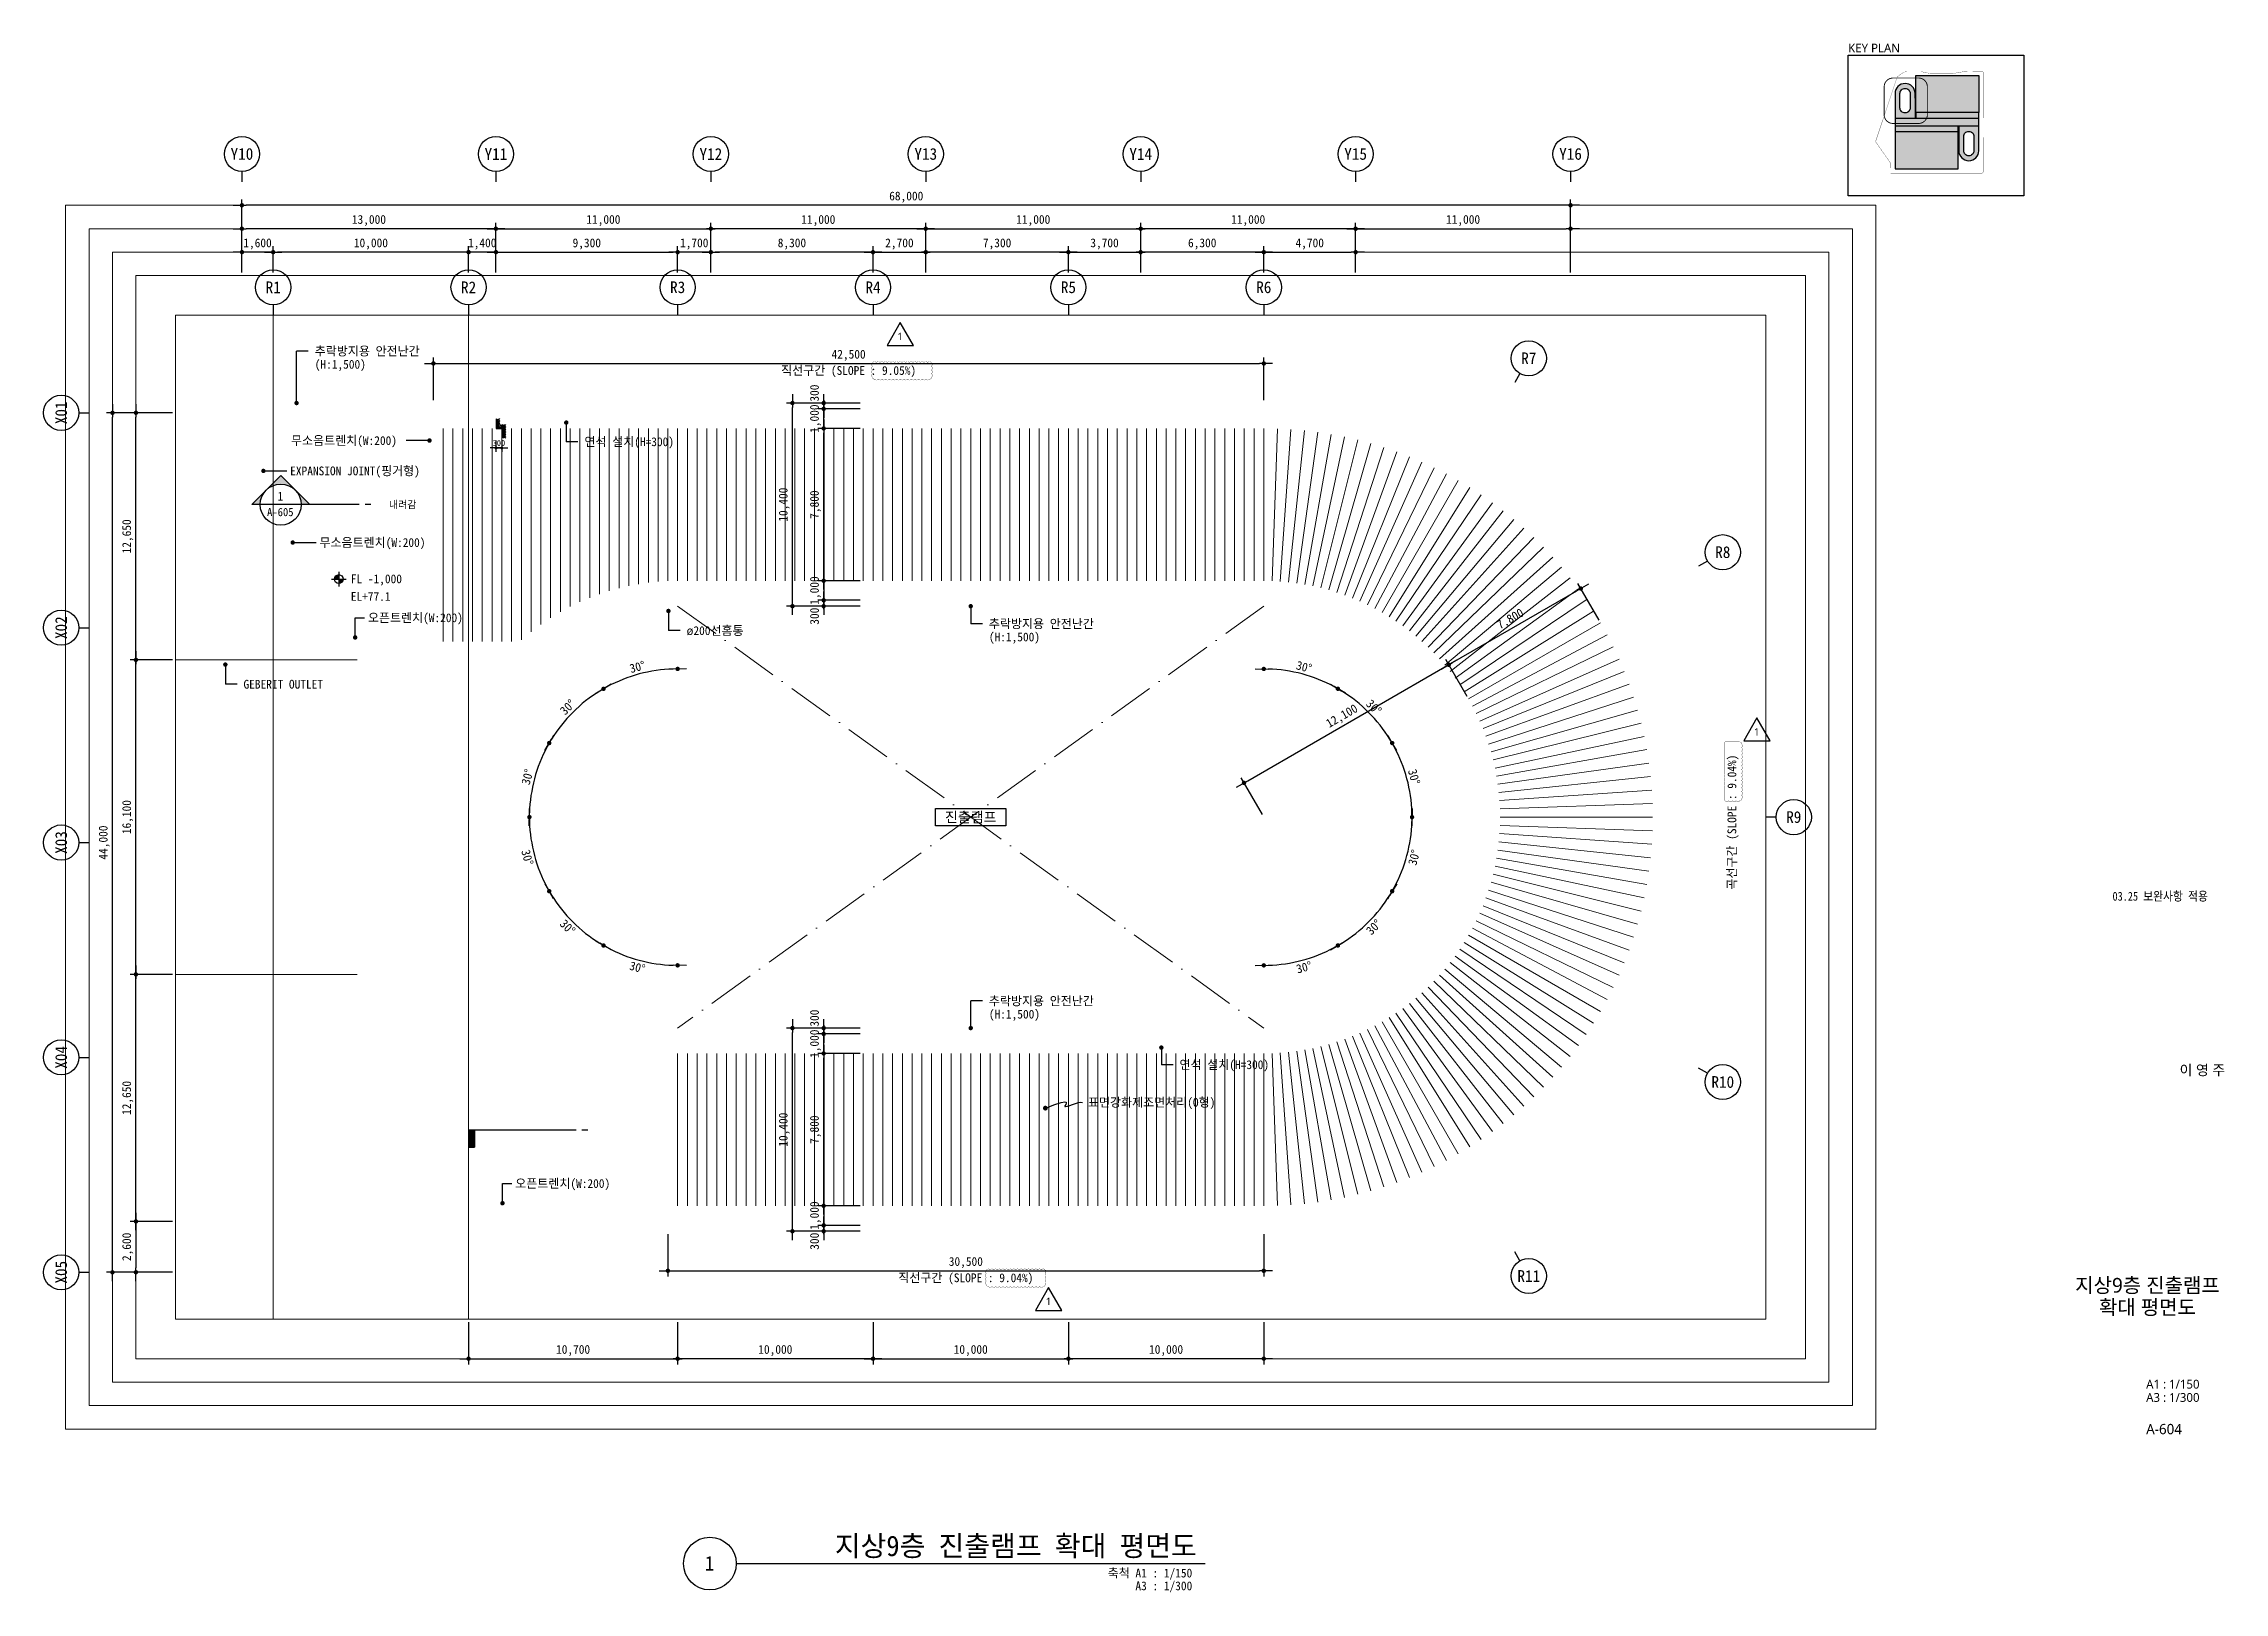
# Model space of a CAD drawing. Header units: millimetres. Extents: x 2292510 to 2787134, y 32296 to 526467.
# Drawn here: x 2675521 to 2787134, y 447176 to 526467 of the extents above; entities that cross this region are included whole.
import ezdxf
from ezdxf.enums import TextEntityAlignment as Align

# ---------------------------------------------------------------- set-up
doc = ezdxf.new("R2010")
doc.units = ezdxf.units.MM
doc.header["$LTSCALE"] = 200
doc.header["$MEASUREMENT"] = 0
for name, pattern in [('ACAD_ISO10W100', [18, 12, -3, 0, -3]), ('CEN', [62, 60, -1, 0, -1]), ('DASHDOTX2', [2, 1, -0.5, 0, -0.5]), ('PHANTOM', [63.5, 31.75, -6.35, 6.35, -6.35, 6.35, -6.35])]:
    doc.linetypes.add(name, pattern=pattern)
doc.layers.get('0').update_dxf_attribs({"linetype": 'CONTINUOUS'})
for name, color, linetype, lineweight in [('A-AXIS-BUBL', 7, 'CONTINUOUS', 25), ('A-BOND-LIN1', 4, 'DASHDOTX2', 25), ('A-BORD-TEXT', 3, 'CONTINUOUS', 25), ('A-CNTL', 1, 'CEN', 15), ('A-DIMS', 7, 'CONTINUOUS', 25), ('A-MKXS-LEAD', 7, 'CONTINUOUS', 25), ('A-MKXS-MAK1', 3, 'CONTINUOUS', 25), ('A-MKXS-MAK2', 3, 'DASHDOTX2', 25), ('A-MKXS-TEXT1', 3, 'CONTINUOUS', 25), ('A-MKXS-TEXT2', 7, 'CONTINUOUS', 25), ('A-MKXX-NAME', 3, 'CONTINUOUS', 25), ('A-MKXX-SYMB', 7, 'CONTINUOUS', 25), ('A-SSXS-PATT', 8, 'CONTINUOUS', 18), ('A-XXXX-HATC', 8, 'CONTINUOUS', 18), ('A-XXXX-OPEN', 1, 'ACAD_ISO10W100', 15), ('A-XXXX-SYMB', 7, 'CONTINUOUS', 25), ('A-XXXX-TXT1', 3, 'CONTINUOUS', 25), ('A-XXXX-TXT2', 3, 'CONTINUOUS', 25), ('REV-202205', 20, 'CONTINUOUS', 25)]:
    doc.layers.add(name, color=color, linetype=linetype, lineweight=lineweight)
doc.layers.add('A-XXXX-NPLT', color=144, linetype='CONTINUOUS', lineweight=15, plot=False)
doc.layers.add('색상', color=7, linetype='CONTINUOUS')
doc.styles.add('HY울릉도L', font='')
doc.styles.add('돋움', font='')
doc.styles.add('돋움체', font='')
doc.styles.add('맑은고딕', font='malgun.ttf')
doc.styles.get('HY울릉도L').set_extended_font_data('HYwulM')
doc.styles.get('돋움').set_extended_font_data('DotumChe')
doc.styles.get('돋움체').set_extended_font_data('DotumChe')
doc.dimstyles.new('CDIM', dxfattribs={"dimtxt": 3, "dimasz": 1.5, "dimexe": 2, "dimexo": 1, "dimgap": 1, "dimtad": 1, "dimdec": 0, "dimrnd": 0.5, "dimzin": 0, "dimdsep": 32, "dimlunit": 6, "dimtxsty": 'HY울릉도L', "dimblk1": '_CIDOT', "dimblk2": '_CIDOT', "dimsah": 1, "dimcen": 5.5, "dimclrd": 2, "dimclre": 2, "dimclrt": 7, "dimadec": 0, "dimazin": 0, "dimtfac": 1, "dimtdec": 0, "dimtix": 1, "dimtmove": 2, "dimatfit": 1, "dimldrblk": '_CIDOT', "dimfxl": 1, "dimtolj": 1, "dimtzin": 0, "dimlwd": -1, "dimarcsym": 0})

msp = doc.modelspace()

# ---------------------------------------------------------------- texts
at = {"layer": 'A-BORD-TEXT', "style": '맑은고딕'}
msp.add_text('이 영 주', height=525, dxfattribs=at).set_placement((2787172.3, 473653.9), align=Align.RIGHT)
for s, p in [('지상9층 진출램프', (2783195.8, 462899.3)), ('확대 평면도', (2783195.8, 461774.3))]:
    msp.add_text(s, height=750, dxfattribs=at).set_placement(p, align=Align.MIDDLE_CENTER)
for s, height, p in [('A1 : 1/150', 450, (2783131.3, 457610.8)), ('A3 : 1/300', 450, (2783131.3, 456930.6)), ('A-604', 525, (2783131.3, 455275.1))]:
    msp.add_text(s, height=height, dxfattribs=at).set_placement(p)
at = {"layer": 'A-DIMS', "color": 3, "char_height": 450, "attachment_point": 5, "style": '돋움'}
for s, insert in [('\\A1;직선구간 (SLOPE : 9.05%)', (2716720.8, 509672.7)), ('\\A1;직선구간 (SLOPE : 9.04%)', (2722720.8, 463222.7))]:
    msp.add_mtext(s, dxfattribs=dict(at, insert=insert))
at = {"layer": 'A-DIMS', "color": 3, "insert": (2761988.9, 486609.6), "char_height": 450, "attachment_point": 5, "rotation": 90, "style": '돋움'}
msp.add_mtext('\\A1;곡선구간 (SLOPE : 9.04%)', dxfattribs=at)
at = {"layer": 'A-MKXS-TEXT1', "style": '돋움체'}
for s, p in [('추락방지용 안전난간', (2689396.8, 510723.7)), ('(H:1,500)', (2689396.8, 510048.7)), ('무소음트렌치(W:200)', (2688181.8, 506144.4)), ('연석 설치(H=300)', (2703199.9, 506083.9)), ('EXPANSION JOINT(핑거형)', (2688140.6, 504590.9)), ('무소음트렌치(W:200)', (2689640.6, 500925)), ('오픈트렌치(W:200)', (2692120, 497073.8)), ('ø200선홈통', (2708426.9, 496414.5)), ('추락방지용 안전난간', (2723899.9, 496764.8)), ('(H:1,500)', (2723899.9, 496089.8)), ('GEBERIT OUTLET', (2685751.1, 493669.6)), ('추락방지용 안전난간', (2723899.9, 477454.3)), ('(H:1,500)', (2723899.9, 476779.3)), ('연석 설치(H=300)', (2733656.2, 474192.1)), ('오픈트렌치(W:200)', (2699658.4, 468109))]:
    msp.add_text(s, height=450, dxfattribs=at).set_placement(p, align=Align.MIDDLE_LEFT)
at = {"layer": 'A-MKXS-TEXT1', "style": '돋움체', "width": 0.9}
msp.add_text('03.25 보완사항 적용', height=450, dxfattribs=at).set_placement((2781409.2, 482815.1), align=Align.MIDDLE_LEFT)
at = {"layer": 'A-MKXS-TEXT2', "style": '돋움체'}
for s, height, p in [('1', 450, (2687643.1, 503298.3)), ('A-605', 420, (2687634.4, 502482.4))]:
    msp.add_text(s, height=height, dxfattribs=at).set_placement(p, align=Align.MIDDLE)
at = {"layer": 'A-MKXX-NAME', "style": '돋움체'}
msp.add_text('진출램프', height=525, dxfattribs=at).set_placement((2722970.8, 486865.5), align=Align.MIDDLE_CENTER)
at = {"layer": 'A-XXXX-TXT1', "style": '돋움체'}
msp.add_text('지상9층 진출램프 확대 평면도', height=1050, dxfattribs=at).set_placement((2734542, 448718.4), align=Align.BOTTOM_RIGHT)
msp.add_text('1', height=750, dxfattribs=at).set_placement((2709603.4, 448666.5), align=Align.MIDDLE)
for s, p in [('축척 A1 : 1/150', (2734308.4, 448392.1)), ('A3 : 1/300', (2734308.4, 447735.3))]:
    msp.add_text(s, height=450, dxfattribs=at).set_placement(p, align=Align.TOP_RIGHT)
at = {"layer": 'A-XXXX-TXT2', "style": '돋움체'}
msp.add_text('내려감', height=375, dxfattribs=at).set_placement((2693898.3, 502865.5), align=Align.MIDDLE_CENTER)
for s, p in [('FL -1,000', (2691242.8, 499065.1)), ('EL+77.1', (2691242.8, 498165.1)), ('표면강화제조면처리(O형)', (2728970.8, 472263.7))]:
    msp.add_text(s, height=450, dxfattribs=at).set_placement(p, align=Align.MIDDLE_LEFT)

# ---------------------------------------------------------------- blocks, each defined once
blk = doc.blocks.new('_CIDOT')
at = {"color": 0, "linetype": 'ByBlock'}
blk.add_line((2, 0), (-1, 0), dxfattribs=at)
at = {"color": 0, "linetype": 'ByBlock', "const_width": 0.5}
blk.add_lwpolyline([(-0.25, 0, 1), (0.25, 0, 1)], format="xyb", close=True, dxfattribs=at)
blk = doc.blocks.new('*D17')
at = {"layer": 'A-DIMS', "lineweight": -2, "transparency": 16777216}
for p, q in [((2695471, 508216), (2695471, 510391)), ((2737971, 508216), (2737971, 510391))]:
    blk.add_line(p, q, dxfattribs=at)
at = {"layer": 'A-DIMS', "transparency": 16777216}
blk.add_line((2695696, 510091), (2737746, 510091), dxfattribs=at)
at = {"layer": 'A-DIMS', "transparency": 16777216, "xscale": 225, "yscale": 225, "zscale": 225, "rotation": 180}
blk.add_blockref('_CIDOT', (2695471, 510091), dxfattribs=at)
at = {"layer": 'A-DIMS', "transparency": 16777216, "xscale": 225, "yscale": 225, "zscale": 225}
blk.add_blockref('_CIDOT', (2737971, 510091), dxfattribs=at)
at = {"layer": 'A-DIMS', "color": 3, "transparency": 16777216, "insert": (2716721, 510508), "char_height": 450, "attachment_point": 5, "style": '돋움'}
blk.add_mtext('\\A1;42,500', dxfattribs=at)
blk = doc.blocks.new('*D18')
at = {"layer": 'A-DIMS', "lineweight": -2, "transparency": 16777216}
for p, q in [((2707471, 465516), (2707471, 463341)), ((2737971, 465516), (2737971, 463341))]:
    blk.add_line(p, q, dxfattribs=at)
at = {"layer": 'A-DIMS', "transparency": 16777216}
blk.add_line((2707696, 463641), (2737746, 463641), dxfattribs=at)
at = {"layer": 'A-DIMS', "transparency": 16777216, "xscale": 225, "yscale": 225, "zscale": 225, "rotation": 180}
blk.add_blockref('_CIDOT', (2707471, 463641), dxfattribs=at)
at = {"layer": 'A-DIMS', "transparency": 16777216, "xscale": 225, "yscale": 225, "zscale": 225}
blk.add_blockref('_CIDOT', (2737971, 463641), dxfattribs=at)
at = {"layer": 'A-DIMS', "color": 3, "transparency": 16777216, "insert": (2722721, 464058), "char_height": 450, "attachment_point": 5, "style": '돋움'}
blk.add_mtext('\\A1;30,500', dxfattribs=at)
blk = doc.blocks.new('*D19')
at = {"layer": 'A-DIMS', "transparency": 16777216}
blk.add_line((2737153, 488732), (2747242, 494557), dxfattribs=at)
at = {"layer": 'A-DIMS', "lineweight": -2, "transparency": 16777216}
for p, q in [((2748375, 493045), (2747287, 494929)), ((2737896, 486995), (2736808, 488879))]:
    blk.add_line(p, q, dxfattribs=at)
at = {"layer": 'A-DIMS', "transparency": 16777216, "xscale": 225, "yscale": 225, "zscale": 225}
for p, rotation in [((2747437, 494669), 30.000000000036), ((2736958, 488619), 210.000000000036)]:
    blk.add_blockref('_CIDOT', p, dxfattribs=dict(at, rotation=rotation))
at = {"layer": 'A-DIMS', "color": 3, "transparency": 16777216, "insert": (2741989, 492006), "char_height": 450, "attachment_point": 5, "rotation": 30, "style": '돋움'}
blk.add_mtext('\\A1;12,100', dxfattribs=at)
blk = doc.blocks.new('*D20')
at = {"layer": 'A-DIMS', "transparency": 16777216}
blk.add_line((2747632, 494782), (2753997, 498457), dxfattribs=at)
at = {"layer": 'A-DIMS', "lineweight": -2, "transparency": 16777216}
for p, q in [((2755130, 496945), (2754042, 498829)), ((2748375, 493045), (2747287, 494929))]:
    blk.add_line(p, q, dxfattribs=at)
at = {"layer": 'A-DIMS', "transparency": 16777216, "xscale": 225, "yscale": 225, "zscale": 225}
for p, rotation in [((2754192, 498569), 30.000000000036), ((2747437, 494669), 210.000000000036)]:
    blk.add_blockref('_CIDOT', p, dxfattribs=dict(at, rotation=rotation))
at = {"layer": 'A-DIMS', "color": 3, "transparency": 16777216, "insert": (2750606, 496981), "char_height": 450, "attachment_point": 5, "rotation": 30, "style": '돋움'}
blk.add_mtext('\\A1;7,800', dxfattribs=at)
blk = doc.blocks.new('키플랜')
h = blk.add_hatch(color=253)
h.dxf.hatch_style = 1
h.paths.add_polyline_path([(2774568, 480289), (2771341, 480289), (2771341, 478395), (2774568, 478395)])
h.paths.add_polyline_path([(2773504, 477401), (2770277, 477401), (2770277, 475508), (2773504, 475508)])
at = {"layer": '색상'}
h = blk.add_hatch(color=254, dxfattribs=at)
h.dxf.hatch_style = 1
h.paths.add_polyline_path([(2771305, 479360, 0.4142136), (2770791, 479874, 0.4142136), (2770277, 479360), (2770277, 479130), (2770277, 478104), (2771305, 478104)])
h.paths.add_polyline_path([(2770791, 478371, -0.4142136), (2770529, 478633), (2770529, 478863), (2770529, 479105), (2770529, 479360, -0.4142136), (2770791, 479622, -0.4142136), (2771053, 479360), (2771053, 479130), (2771053, 478887), (2771053, 478633, -0.4142136)], flags=16)
h.paths.add_polyline_path([(2774568, 478395), (2771341, 478395), (2771341, 478104), (2774568, 478104)])
h.paths.add_polyline_path([(2774568, 478104), (2770277, 478104), (2770277, 477692), (2774568, 477692)])
h.paths.add_polyline_path([(2773504, 477692), (2770277, 477692), (2770277, 477401), (2773504, 477401)])
h.paths.add_polyline_path([(2774568, 477692), (2773540, 477692), (2773540, 476933), (2773540, 476436, 0.4142136), (2774054, 475922, 0.4142136), (2774568, 476436), (2774568, 476691), (2774568, 476933)])
h.paths.add_polyline_path([(2774316, 477164), (2774316, 476933), (2774316, 476691), (2774316, 476436, -0.4142136), (2774054, 476175, -0.4142136), (2773792, 476436), (2773792, 476667), (2773792, 476909), (2773792, 477164, -0.4142136), (2774054, 477425, -0.4142136)], flags=16)
for p, q in [((2770277, 479360), (2770277, 479130)), ((2770277, 479130), (2770277, 477401)), ((2771305, 479360), (2771305, 478104)), ((2771305, 479130), (2771305, 479360)), ((2770277, 478104), (2774568, 478104)), ((2771341, 478395), (2771341, 478104)), ((2774568, 476933), (2774568, 478395)), ((2774568, 477692), (2770277, 477692)), ((2773504, 477401), (2773504, 477692)), ((2773540, 477692), (2773540, 476933)), ((2773540, 476933), (2773540, 476436)), ((2774568, 476691), (2774568, 476933)), ((2774568, 476436), (2774568, 476691))]:
    blk.add_line(p, q)
at = {"ltscale": 100}
blk.add_lwpolyline([(2776877, 481331), (2776877, 474131), (2767877, 474131), (2767877, 481331)], close=True, dxfattribs=at)
for points in [[(2771341, 480289), (2774568, 480289), (2774568, 478395), (2771341, 478395)], [(2770277, 475508), (2773504, 475508), (2773504, 477401), (2770277, 477401)]]:
    blk.add_lwpolyline(points, close=True)
for points in [[(2771053, 479360), (2771053, 479130), (2771053, 478887), (2771053, 478633, -0.4142136), (2770791, 478371, -0.4142136), (2770529, 478633), (2770529, 478863), (2770529, 479105), (2770529, 479360, -0.4142136), (2770791, 479622, -0.4142136), (2771053, 479360)], [(2774316, 477164), (2774316, 476933), (2774316, 476691), (2774316, 476436, -0.4142136), (2774054, 476175, -0.4142136), (2773792, 476436), (2773792, 476667), (2773792, 476909), (2773792, 477164, -0.4142136), (2774054, 477425, -0.4142136), (2774316, 477164)]]:
    blk.add_lwpolyline(points, format="xyb", close=True)
for centre, start, end in [((2770791, 479360), 90, 180), ((2770791, 479360), 0, 90), ((2774054, 476436), 180, 270), ((2774054, 476436), 270, 0)]:
    blk.add_arc(centre, 514, start, end)
at = {"layer": 'A-BOND-LIN1', "color": 1, "linetype": 'PHANTOM', "ltscale": 50, "const_width": 12.1}
blk.add_lwpolyline([(2769776, 478375), (2770390, 480216), (2770725, 480456), (2770888, 480481), (2771178, 480479), (2771412, 480480), (2771616, 480480), (2771953, 480412), (2772088, 480384), (2773224, 480382), (2773406, 480414), (2773657, 480458), (2773848, 480493), (2774735, 480509), (2774823, 480421), (2774822, 480396), (2774822, 480363), (2774822, 480274), (2774818, 478374), (2774803, 475348), (2774717, 475262), (2770054, 475262), (2770050, 475800), (2769281, 476896), (2769597, 477844), (2769731, 478244), (2769775, 478375)], close=True, dxfattribs=at)
at = {"ltscale": 100, "style": '맑은고딕'}
blk.add_text('KEY PLAN', height=450, dxfattribs=at).set_placement((2767877, 481331), align=Align.BOTTOM_LEFT)
blk = doc.blocks.new('*D64')
at = {"layer": 'A-DIMS', "lineweight": -2, "transparency": 16777216}
for p, q in [((2717321, 506766), (2715146, 506766)), ((2717321, 498966), (2715146, 498966))]:
    blk.add_line(p, q, dxfattribs=at)
at = {"layer": 'A-DIMS', "transparency": 16777216}
blk.add_line((2715446, 499191), (2715446, 506541), dxfattribs=at)
at = {"layer": 'A-DIMS', "transparency": 16777216, "xscale": 225, "yscale": 225, "zscale": 225}
for p, rotation in [((2715446, 506766), 90), ((2715446, 498966), 270)]:
    blk.add_blockref('_CIDOT', p, dxfattribs=dict(at, rotation=rotation))
at = {"layer": 'A-DIMS', "color": 3, "transparency": 16777216, "insert": (2715028, 502866), "char_height": 450, "attachment_point": 5, "rotation": 90, "style": '돋움'}
blk.add_mtext('\\A1;7,800', dxfattribs=at)
blk = doc.blocks.new('*D65')
at = {"layer": 'A-DIMS', "lineweight": -2, "transparency": 16777216}
for p, q in [((2717321, 498966), (2715146, 498966)), ((2717321, 497966), (2715146, 497966))]:
    blk.add_line(p, q, dxfattribs=at)
at = {"layer": 'A-DIMS', "transparency": 16777216}
for p, q in [((2715446, 499191), (2715446, 499416)), ((2715446, 498966), (2715446, 497966)), ((2715446, 497741), (2715446, 497516))]:
    blk.add_line(p, q, dxfattribs=at)
at = {"layer": 'A-DIMS', "transparency": 16777216, "xscale": 225, "yscale": 225, "zscale": 225}
for p, rotation in [((2715446, 498966), 270), ((2715446, 497966), 90)]:
    blk.add_blockref('_CIDOT', p, dxfattribs=dict(at, rotation=rotation))
at = {"layer": 'A-DIMS', "color": 3, "transparency": 16777216, "insert": (2715028, 498466), "char_height": 450, "attachment_point": 5, "rotation": 90, "style": '돋움'}
blk.add_mtext('\\A1;1,000', dxfattribs=at)
blk = doc.blocks.new('*D66')
at = {"layer": 'A-DIMS', "transparency": 16777216}
for p, q in [((2715446, 507991), (2715446, 508216)), ((2715446, 506766), (2715446, 507766)), ((2715446, 506541), (2715446, 506316))]:
    blk.add_line(p, q, dxfattribs=at)
at = {"layer": 'A-DIMS', "lineweight": -2, "transparency": 16777216}
for p, q in [((2717321, 507766), (2715146, 507766)), ((2717321, 506766), (2715146, 506766))]:
    blk.add_line(p, q, dxfattribs=at)
at = {"layer": 'A-DIMS', "transparency": 16777216, "xscale": 225, "yscale": 225, "zscale": 225}
for p, rotation in [((2715446, 507766), 270), ((2715446, 506766), 90)]:
    blk.add_blockref('_CIDOT', p, dxfattribs=dict(at, rotation=rotation))
at = {"layer": 'A-DIMS', "color": 3, "transparency": 16777216, "insert": (2715028, 507266), "char_height": 450, "attachment_point": 5, "rotation": 90, "style": '돋움'}
blk.add_mtext('\\A1;1,000', dxfattribs=at)
blk = doc.blocks.new('*D67')
at = {"layer": 'A-DIMS', "lineweight": -2, "transparency": 16777216}
for p, q in [((2717321, 508066), (2713546, 508066)), ((2717321, 497666), (2713546, 497666))]:
    blk.add_line(p, q, dxfattribs=at)
at = {"layer": 'A-DIMS', "transparency": 16777216}
blk.add_line((2713846, 497891), (2713846, 507841), dxfattribs=at)
at = {"layer": 'A-DIMS', "transparency": 16777216, "xscale": 225, "yscale": 225, "zscale": 225}
for p, rotation in [((2713846, 508066), 90), ((2713846, 497666), 270)]:
    blk.add_blockref('_CIDOT', p, dxfattribs=dict(at, rotation=rotation))
at = {"layer": 'A-DIMS', "color": 3, "transparency": 16777216, "insert": (2713428, 502866), "char_height": 450, "attachment_point": 5, "rotation": 90, "style": '돋움'}
blk.add_mtext('\\A1;10,400', dxfattribs=at)
blk = doc.blocks.new('*D115')
at = {"layer": 'A-DIMS', "transparency": 16777216}
blk.add_arc((2707971, 486866), 7587, 151.69917, 178.30083, dxfattribs=at)
at = {"layer": 'A-DIMS', "transparency": 16777216, "xscale": 225, "yscale": 225, "zscale": 225}
for p, rotation in [((2701400, 490659), 60.84958569895552), ((2700384, 486866), 269.1504143010525)]:
    blk.add_blockref('_CIDOT', p, dxfattribs=dict(at, rotation=rotation))
at = {"layer": 'A-DIMS', "color": 3, "transparency": 16777216, "insert": (2700280, 488926), "char_height": 450, "attachment_point": 5, "rotation": 75, "style": '돋움'}
blk.add_mtext('\\A1;30°', dxfattribs=at)
blk = doc.blocks.new('*D116')
at = {"layer": 'A-DIMS', "transparency": 16777216}
blk.add_arc((2707971, 486866), 7587, 181.69917, 208.30083, dxfattribs=at)
at = {"layer": 'A-DIMS', "transparency": 16777216, "xscale": 225, "yscale": 225, "zscale": 225}
for p, rotation in [((2700384, 486866), 90.84958559932895), ((2701400, 483072), 299.1504144006789)]:
    blk.add_blockref('_CIDOT', p, dxfattribs=dict(at, rotation=rotation))
at = {"layer": 'A-DIMS', "color": 3, "transparency": 16777216, "insert": (2700280, 484805), "char_height": 450, "attachment_point": 5, "rotation": 285, "style": '돋움'}
blk.add_mtext('\\A1;30°', dxfattribs=at)
blk = doc.blocks.new('*D117')
at = {"layer": 'A-DIMS', "transparency": 16777216}
blk.add_arc((2707971, 486866), 7587, 121.69917, 148.30083, dxfattribs=at)
at = {"layer": 'A-DIMS', "transparency": 16777216, "xscale": 225, "yscale": 225, "zscale": 225}
for p, rotation in [((2704177, 493436), 30.84958559932724), ((2701400, 490659), 239.1504144006782)]:
    blk.add_blockref('_CIDOT', p, dxfattribs=dict(at, rotation=rotation))
at = {"layer": 'A-DIMS', "color": 3, "transparency": 16777216, "insert": (2702340, 492496), "char_height": 450, "attachment_point": 5, "rotation": 45, "style": '돋움'}
blk.add_mtext('\\A1;30°', dxfattribs=at)
blk = doc.blocks.new('*D118')
at = {"layer": 'A-DIMS', "transparency": 16777216}
blk.add_arc((2707971, 486866), 7587, 91.69917, 118.30083, dxfattribs=at)
at = {"layer": 'A-DIMS', "transparency": 16777216, "xscale": 225, "yscale": 225, "zscale": 225}
for p, rotation in [((2707971, 494453), 0.8495855993248427), ((2704177, 493436), 209.1504144006773)]:
    blk.add_blockref('_CIDOT', p, dxfattribs=dict(at, rotation=rotation))
at = {"layer": 'A-DIMS', "color": 3, "transparency": 16777216, "insert": (2705910, 494557), "char_height": 450, "attachment_point": 5, "rotation": 15, "style": '돋움'}
blk.add_mtext('\\A1;30°', dxfattribs=at)
blk = doc.blocks.new('*D114')
at = {"layer": 'A-DIMS', "transparency": 16777216}
blk.add_arc((2707971, 486866), 7587, 211.69916, 238.30084, dxfattribs=at)
at = {"layer": 'A-DIMS', "transparency": 16777216, "xscale": 225, "yscale": 225, "zscale": 225}
for p, rotation in [((2701400, 483072), 120.8495812541703), ((2704177, 480295), 329.1504187458308)]:
    blk.add_blockref('_CIDOT', p, dxfattribs=dict(at, rotation=rotation))
at = {"layer": 'A-DIMS', "color": 3, "transparency": 16777216, "insert": (2702340, 481235), "char_height": 450, "attachment_point": 5, "rotation": 315, "style": '돋움'}
blk.add_mtext('\\A1;30°', dxfattribs=at)
blk = doc.blocks.new('*D141')
at = {"layer": 'A-DIMS', "lineweight": -2, "transparency": 16777216}
for p, q in [((2717321, 474766), (2715146, 474766)), ((2717321, 466966), (2715146, 466966))]:
    blk.add_line(p, q, dxfattribs=at)
at = {"layer": 'A-DIMS', "transparency": 16777216}
blk.add_line((2715446, 467191), (2715446, 474541), dxfattribs=at)
at = {"layer": 'A-DIMS', "transparency": 16777216, "xscale": 225, "yscale": 225, "zscale": 225}
for p, rotation in [((2715446, 474766), 90), ((2715446, 466966), 270)]:
    blk.add_blockref('_CIDOT', p, dxfattribs=dict(at, rotation=rotation))
at = {"layer": 'A-DIMS', "color": 3, "transparency": 16777216, "insert": (2715028, 470866), "char_height": 450, "attachment_point": 5, "rotation": 90, "style": '돋움'}
blk.add_mtext('\\A1;7,800', dxfattribs=at)
blk = doc.blocks.new('*D142')
at = {"layer": 'A-DIMS', "lineweight": -2, "transparency": 16777216}
for p, q in [((2717321, 466966), (2715146, 466966)), ((2717321, 465966), (2715146, 465966))]:
    blk.add_line(p, q, dxfattribs=at)
at = {"layer": 'A-DIMS', "transparency": 16777216}
for p, q in [((2715446, 467191), (2715446, 467416)), ((2715446, 466966), (2715446, 465966)), ((2715446, 465741), (2715446, 465516))]:
    blk.add_line(p, q, dxfattribs=at)
at = {"layer": 'A-DIMS', "transparency": 16777216, "xscale": 225, "yscale": 225, "zscale": 225}
for p, rotation in [((2715446, 466966), 270), ((2715446, 465966), 90)]:
    blk.add_blockref('_CIDOT', p, dxfattribs=dict(at, rotation=rotation))
at = {"layer": 'A-DIMS', "color": 3, "transparency": 16777216, "insert": (2715028, 466466), "char_height": 450, "attachment_point": 5, "rotation": 90, "style": '돋움'}
blk.add_mtext('\\A1;1,000', dxfattribs=at)
blk = doc.blocks.new('*D143')
at = {"layer": 'A-DIMS', "lineweight": -2, "transparency": 16777216}
for p, q in [((2717321, 475766), (2715146, 475766)), ((2717321, 474766), (2715146, 474766))]:
    blk.add_line(p, q, dxfattribs=at)
at = {"layer": 'A-DIMS', "transparency": 16777216}
for p, q in [((2715446, 475991), (2715446, 476216)), ((2715446, 474766), (2715446, 475766)), ((2715446, 474541), (2715446, 474316))]:
    blk.add_line(p, q, dxfattribs=at)
at = {"layer": 'A-DIMS', "transparency": 16777216, "xscale": 225, "yscale": 225, "zscale": 225}
for p, rotation in [((2715446, 475766), 270), ((2715446, 474766), 90)]:
    blk.add_blockref('_CIDOT', p, dxfattribs=dict(at, rotation=rotation))
at = {"layer": 'A-DIMS', "color": 3, "transparency": 16777216, "insert": (2715028, 475266), "char_height": 450, "attachment_point": 5, "rotation": 90, "style": '돋움'}
blk.add_mtext('\\A1;1,000', dxfattribs=at)
blk = doc.blocks.new('*D144')
at = {"layer": 'A-DIMS', "lineweight": -2, "transparency": 16777216}
for p, q in [((2717321, 476066), (2713546, 476066)), ((2717321, 465666), (2713546, 465666))]:
    blk.add_line(p, q, dxfattribs=at)
at = {"layer": 'A-DIMS', "transparency": 16777216}
blk.add_line((2713846, 465891), (2713846, 475841), dxfattribs=at)
at = {"layer": 'A-DIMS', "transparency": 16777216, "xscale": 225, "yscale": 225, "zscale": 225}
for p, rotation in [((2713846, 476066), 90), ((2713846, 465666), 270)]:
    blk.add_blockref('_CIDOT', p, dxfattribs=dict(at, rotation=rotation))
at = {"layer": 'A-DIMS', "color": 3, "transparency": 16777216, "insert": (2713428, 470866), "char_height": 450, "attachment_point": 5, "rotation": 90, "style": '돋움'}
blk.add_mtext('\\A1;10,400', dxfattribs=at)
blk = doc.blocks.new('*U164')
at = {"layer": 'A-SSXS-PATT'}
blk.add_line((0, -3900), (0, 3900), dxfattribs=at)
blk = doc.blocks.new('*U165')
at = {"color": 0, "linetype": 'ByBlock', "lineweight": -2, "transparency": 16777216}
for p, rotation in [((2609744, 413610), 7.99999999999998), ((2610298, 413678), 5.999999999999965), ((2610855, 413726), 4.000000000000041), ((2611412, 413756), 1.999999999999765), ((2606498, 412801), 19.99999999999998), ((2607027, 412982), 17.99999999999997), ((2607561, 413146), 15.99999999999997), ((2608100, 413290), 13.99999999999997), ((2608644, 413416), 11.99999999999999), ((2609192, 413522), 9.999999999999977), ((2604459, 411893), 28), ((2604957, 412146), 25.99999999999998), ((2605463, 412382), 23.99999999999997), ((2605977, 412600), 22), ((2603024, 411030), 34.00000000000001), ((2603492, 411334), 32), ((2603971, 411622), 29.99999999999999), ((2601686, 410022), 39.99999999999999), ((2602120, 410374), 37.99999999999999), ((2602566, 410710), 36.00000000000001), ((2600856, 409275), 43.99999999999999), ((2601265, 409656), 41.99999999999999), ((2600080, 408472), 47.99999999999999), ((2600461, 408880), 45.99999999999999), ((2599363, 407616), 51.99999999999999), ((2599714, 408050), 49.99999999999999), ((2598706, 406713), 56), ((2599027, 407170), 53.99999999999997), ((2598114, 405765), 59.99999999999999), ((2598402, 406244), 57.99999999999999), ((2597590, 404779), 63.99999999999999), ((2597844, 405277), 61.99999999999999), ((2597136, 403759), 68), ((2597354, 404273), 66), ((2596936, 403238), 70), ((2596591, 402176), 74), ((2596754, 402710), 72), ((2596320, 401092), 77.99999999999999), ((2596446, 401636), 75.99999999999997), ((2596214, 400544), 79.99999999999999), ((2596058, 399438), 83.99999999999999), ((2596127, 399992), 82), ((2596010, 398882), 86), ((2595971, 397766), 89.99999999999997), ((2595981, 398324), 87.99999999999999), ((2595981, 397207), 92), ((2596010, 396649), 93.99999999999999), ((2596058, 396093), 96), ((2596127, 395539), 98), ((2596214, 394987), 99.99999999999999), ((2596320, 394439), 102), ((2596446, 393895), 104), ((2596591, 393355), 106), ((2596754, 392821), 108), ((2596936, 392293), 110), ((2597136, 391772), 112), ((2597354, 391258), 114), ((2597590, 390752), 116), ((2597844, 390254), 118), ((2598114, 389766), 120), ((2598402, 389287), 122), ((2598706, 388818), 124), ((2599027, 388361), 126), ((2599363, 387915), 128), ((2599714, 387481), 130), ((2600080, 387059), 132), ((2600461, 386651), 134), ((2600856, 386256), 136), ((2601265, 385875), 138), ((2601686, 385509), 140), ((2602120, 385157), 142), ((2602566, 384821), 144), ((2603024, 384501), 146), ((2603492, 384197), 148), ((2603971, 383909), 150), ((2604459, 383638), 152), ((2604957, 383385), 154), ((2605463, 383149), 156), ((2605977, 382931), 158), ((2606498, 382730), 160), ((2607026, 382549), 162), ((2607561, 382385), 164), ((2608100, 382241), 166), ((2608644, 382115), 168.0000000000001), ((2609192, 382009), 170), ((2609744, 381921), 172), ((2610298, 381853), 174), ((2610855, 381805), 176.0000000000001), ((2611412, 381775), 178.0000000000001), ((2611971, 381766), 180)]:
    blk.add_blockref('*U164', p, dxfattribs=dict(at, rotation=rotation))
blk.add_blockref('*U164', (2611971, 413765), dxfattribs=at)
blk = doc.blocks.new('rampline_1')
at = {"layer": 'A-SSXS-PATT'}
for p, q in [((-42000, 9000), (-42000, 19901)), ((-41500, 9000), (-41500, 19901)), ((-41000, 9000), (-41000, 19901)), ((-40500, 9000), (-40500, 19901)), ((-40000, 9000), (-40000, 19901)), ((-39500, 9000), (-39500, 19901)), ((-39000, 9000), (-39000, 19901)), ((-38500, 9000), (-38500, 19901)), ((-38000, 9078), (-38000, 19901)), ((-37500, 9495), (-37500, 19901)), ((-37000, 9870), (-37000, 19901)), ((-36500, 10206), (-36500, 19901)), ((-36000, 10508), (-36000, 19901)), ((-35500, 10778), (-35500, 19901)), ((-35000, 11019), (-35000, 19901)), ((-34500, 11232), (-34500, 19901)), ((-34000, 11420), (-34000, 19901)), ((-33500, 11583), (-33500, 19901)), ((-33000, 11722), (-33000, 19901)), ((-32500, 11839), (-32500, 19901)), ((-32000, 11934), (-32000, 19901)), ((-31500, 12007), (-31500, 19901)), ((-31000, 12059), (-31000, 19901)), ((-30500, 12090), (-30500, 19901)), ((-30000, 12100), (-30000, 19900)), ((-29500, 12100), (-29500, 19900)), ((-29000, 12100), (-29000, 19900)), ((-28500, 12100), (-28500, 19900)), ((-28000, 12100), (-28000, 19900)), ((-27500, 12100), (-27500, 19900)), ((-27000, 12100), (-27000, 19900)), ((-26500, 12100), (-26500, 19900)), ((-26000, 12100), (-26000, 19900)), ((-25500, 12100), (-25500, 19900)), ((-25000, 12100), (-25000, 19900)), ((-24500, 12100), (-24500, 19900)), ((-24000, 12100), (-24000, 19900)), ((-23500, 12100), (-23500, 19900)), ((-23000, 12100), (-23000, 19900)), ((-22500, 12100), (-22500, 19900)), ((-22000, 12100), (-22000, 19900)), ((-21500, 12100), (-21500, 19900)), ((-21000, 12100), (-21000, 19900)), ((-20500, 12100), (-20500, 19900)), ((-20000, 12100), (-20000, 19900)), ((-19500, 12100), (-19500, 19900)), ((-19000, 12100), (-19000, 19900)), ((-18500, 12100), (-18500, 19900)), ((-18000, 12100), (-18000, 19900)), ((-17500, 12100), (-17500, 19900)), ((-17000, 12100), (-17000, 19900)), ((-16500, 12100), (-16500, 19900)), ((-16000, 12100), (-16000, 19900)), ((-15500, 12100), (-15500, 19900)), ((-15000, 12100), (-15000, 19900)), ((-14500, 12100), (-14500, 19900)), ((-14000, 12100), (-14000, 19900)), ((-13500, 12100), (-13500, 19900)), ((-13000, 12100), (-13000, 19900)), ((-12500, 12100), (-12500, 19900)), ((-12000, 12100), (-12000, 19900)), ((-11500, 12100), (-11500, 19900)), ((-11000, 12100), (-11000, 19900)), ((-10500, 12100), (-10500, 19900)), ((-10000, 12100), (-10000, 19900)), ((-9500, 12100), (-9500, 19900)), ((-9000, 12100), (-9000, 19900)), ((-8500, 12100), (-8500, 19900)), ((-8000, 12100), (-8000, 19900)), ((-7500, 12100), (-7500, 19900)), ((-7000, 12100), (-7000, 19900)), ((-6500, 12100), (-6500, 19900)), ((-6000, 12100), (-6000, 19900)), ((-5500, 12100), (-5500, 19900)), ((-5000, 12100), (-5000, 19900)), ((-4500, 12100), (-4500, 19900)), ((-4000, 12100), (-4000, 19900)), ((-3500, 12100), (-3500, 19900)), ((-3000, 12100), (-3000, 19900)), ((-2500, 12100), (-2500, 19900)), ((-2000, 12100), (-2000, 19900)), ((-1500, 12100), (-1500, 19900)), ((-1000, 12100), (-1000, 19900)), ((-500, 12100), (-500, 19900)), ((0, 12100), (0, 19900)), ((-30000, -12100), (-30000, -19900)), ((-29500, -12100), (-29500, -19900)), ((-29000, -12100), (-29000, -19900)), ((-28500, -12100), (-28500, -19900)), ((-28000, -12100), (-28000, -19900)), ((-27500, -12100), (-27500, -19900)), ((-27000, -12100), (-27000, -19900)), ((-26500, -12100), (-26500, -19900)), ((-26000, -12100), (-26000, -19900)), ((-25500, -12100), (-25500, -19900)), ((-25000, -12100), (-25000, -19900)), ((-24500, -12100), (-24500, -19900)), ((-24000, -12100), (-24000, -19900)), ((-23500, -12100), (-23500, -19900)), ((-23000, -12100), (-23000, -19900)), ((-22500, -12100), (-22500, -19900)), ((-22000, -12100), (-22000, -19900)), ((-21500, -12100), (-21500, -19900)), ((-21000, -12100), (-21000, -19900)), ((-20500, -12100), (-20500, -19900)), ((-20000, -12100), (-20000, -19900)), ((-19500, -12100), (-19500, -19900)), ((-19000, -12100), (-19000, -19900)), ((-18500, -12100), (-18500, -19900)), ((-18000, -12100), (-18000, -19900)), ((-17500, -12100), (-17500, -19900)), ((-17000, -12100), (-17000, -19900)), ((-16500, -12100), (-16500, -19900)), ((-16000, -12100), (-16000, -19900)), ((-15500, -12100), (-15500, -19900)), ((-15000, -12100), (-15000, -19900)), ((-14500, -12100), (-14500, -19900)), ((-14000, -12100), (-14000, -19900)), ((-13500, -12100), (-13500, -19900)), ((-13000, -12100), (-13000, -19900)), ((-12500, -12100), (-12500, -19900)), ((-12000, -12100), (-12000, -19900)), ((-11500, -12100), (-11500, -19900)), ((-11000, -12100), (-11000, -19900)), ((-10500, -12100), (-10500, -19900)), ((-10000, -12100), (-10000, -19900)), ((-9500, -12100), (-9500, -19900)), ((-9000, -12100), (-9000, -19900)), ((-8500, -12100), (-8500, -19900)), ((-8000, -12100), (-8000, -19900)), ((-7500, -12100), (-7500, -19900)), ((-7000, -12100), (-7000, -19900)), ((-6500, -12100), (-6500, -19900)), ((-6000, -12100), (-6000, -19900)), ((-5500, -12100), (-5500, -19900)), ((-5000, -12100), (-5000, -19900)), ((-4500, -12100), (-4500, -19900)), ((-4000, -12100), (-4000, -19900)), ((-3500, -12100), (-3500, -19900)), ((-3000, -12100), (-3000, -19900)), ((-2500, -12100), (-2500, -19900)), ((-2000, -12100), (-2000, -19900)), ((-1500, -12100), (-1500, -19900)), ((-1000, -12100), (-1000, -19900)), ((-500, -12100), (-500, -19900)), ((0, -12100), (0, -19900))]:
    blk.add_line(p, q, dxfattribs=at)
at = {"xscale": -1}
blk.add_blockref('*U165', (2611971, -397766), dxfattribs=at)
blk = doc.blocks.new('*D179')
at = {"layer": 'A-DIMS', "transparency": 16777216}
blk.add_arc((2737971, 486866), 7587, 301.69917, 328.30083, dxfattribs=at)
at = {"layer": 'A-DIMS', "transparency": 16777216, "xscale": 225, "yscale": 225, "zscale": 225}
for p, rotation in [((2744541, 483072), 59.15041440067559), ((2741764, 480295), 210.8495855993253)]:
    blk.add_blockref('_CIDOT', p, dxfattribs=dict(at, rotation=rotation))
at = {"layer": 'A-DIMS', "color": 3, "transparency": 16777216, "insert": (2743601, 481235), "char_height": 450, "attachment_point": 5, "rotation": 45, "style": '돋움'}
blk.add_mtext('\\A1;30°', dxfattribs=at)
blk = doc.blocks.new('*D180')
at = {"layer": 'A-DIMS', "transparency": 16777216}
blk.add_arc((2737971, 486866), 7587, 271.69917, 298.30083, dxfattribs=at)
at = {"layer": 'A-DIMS', "transparency": 16777216, "xscale": 225, "yscale": 225, "zscale": 225}
for p, rotation in [((2741764, 480295), 29.15041450030328), ((2737971, 479278), 180.8495854996986)]:
    blk.add_blockref('_CIDOT', p, dxfattribs=dict(at, rotation=rotation))
at = {"layer": 'A-DIMS', "color": 3, "transparency": 16777216, "insert": (2740032, 479174), "char_height": 450, "attachment_point": 5, "rotation": 15, "style": '돋움'}
blk.add_mtext('\\A1;30°', dxfattribs=at)
blk = doc.blocks.new('*D181')
at = {"layer": 'A-DIMS', "transparency": 16777216}
blk.add_arc((2737971, 486866), 7587, 31.69917, 58.30083, dxfattribs=at)
at = {"layer": 'A-DIMS', "transparency": 16777216, "xscale": 225, "yscale": 225, "zscale": 225}
for p, rotation in [((2741764, 493436), 149.1504144006742), ((2744541, 490659), 300.8495855993241)]:
    blk.add_blockref('_CIDOT', p, dxfattribs=dict(at, rotation=rotation))
at = {"layer": 'A-DIMS', "color": 3, "transparency": 16777216, "insert": (2743601, 492496), "char_height": 450, "attachment_point": 5, "rotation": 315, "style": '돋움'}
blk.add_mtext('\\A1;30°', dxfattribs=at)
blk = doc.blocks.new('*D182')
at = {"layer": 'A-DIMS', "transparency": 16777216}
blk.add_arc((2737971, 486866), 7587, 61.69917, 88.30083, dxfattribs=at)
at = {"layer": 'A-DIMS', "transparency": 16777216, "xscale": 225, "yscale": 225, "zscale": 225}
for p, rotation in [((2737971, 494453), 179.1504144006757), ((2741764, 493436), 330.8495855993245)]:
    blk.add_blockref('_CIDOT', p, dxfattribs=dict(at, rotation=rotation))
at = {"layer": 'A-DIMS', "color": 3, "transparency": 16777216, "insert": (2740032, 494557), "char_height": 450, "attachment_point": 5, "rotation": 345, "style": '돋움'}
blk.add_mtext('\\A1;30°', dxfattribs=at)
blk = doc.blocks.new('*D183')
at = {"layer": 'A-DIMS', "transparency": 16777216}
blk.add_arc((2737971, 486866), 7587, 1.69917, 28.30083, dxfattribs=at)
at = {"layer": 'A-DIMS', "transparency": 16777216, "xscale": 225, "yscale": 225, "zscale": 225}
for p, rotation in [((2744541, 490659), 119.1504144006677), ((2745558, 486866), 270.8495855993203)]:
    blk.add_blockref('_CIDOT', p, dxfattribs=dict(at, rotation=rotation))
at = {"layer": 'A-DIMS', "color": 3, "transparency": 16777216, "insert": (2745662, 488926), "char_height": 450, "attachment_point": 5, "rotation": 285, "style": '돋움'}
blk.add_mtext('\\A1;30°', dxfattribs=at)
blk = doc.blocks.new('*D184')
at = {"layer": 'A-DIMS', "transparency": 16777216}
blk.add_arc((2737971, 486866), 7587, 331.69917, 358.30083, dxfattribs=at)
at = {"layer": 'A-DIMS', "transparency": 16777216, "xscale": 225, "yscale": 225, "zscale": 225}
for p, rotation in [((2745558, 486866), 89.15041440067108), ((2744541, 483072), 240.8495855993241)]:
    blk.add_blockref('_CIDOT', p, dxfattribs=dict(at, rotation=rotation))
at = {"layer": 'A-DIMS', "color": 3, "transparency": 16777216, "insert": (2745662, 484805), "char_height": 450, "attachment_point": 5, "rotation": 75, "style": '돋움'}
blk.add_mtext('\\A1;30°', dxfattribs=at)
blk = doc.blocks.new('*D298')
at = {"layer": 'A-DIMS', "lineweight": -2, "transparency": 16777216}
for p, q in [((2717321, 508066), (2715146, 508066)), ((2717321, 507766), (2715146, 507766))]:
    blk.add_line(p, q, dxfattribs=at)
at = {"layer": 'A-DIMS', "transparency": 16777216}
for p, q in [((2715446, 508291), (2715446, 508516)), ((2715446, 507766), (2715446, 508066)), ((2715446, 507541), (2715446, 507316))]:
    blk.add_line(p, q, dxfattribs=at)
at = {"layer": 'A-DIMS', "transparency": 16777216, "xscale": 225, "yscale": 225, "zscale": 225}
for p, rotation in [((2715446, 508066), 270), ((2715446, 507766), 90)]:
    blk.add_blockref('_CIDOT', p, dxfattribs=dict(at, rotation=rotation))
at = {"layer": 'A-DIMS', "color": 3, "transparency": 16777216, "insert": (2714975, 508577), "char_height": 450, "attachment_point": 5, "rotation": 90, "style": '돋움'}
blk.add_mtext('\\A1;300', dxfattribs=at)
blk = doc.blocks.new('*D299')
at = {"layer": 'A-DIMS', "lineweight": -2, "transparency": 16777216}
for p, q in [((2717321, 497966), (2715146, 497966)), ((2717321, 497666), (2715146, 497666))]:
    blk.add_line(p, q, dxfattribs=at)
at = {"layer": 'A-DIMS', "transparency": 16777216}
for p, q in [((2715446, 498191), (2715446, 498416)), ((2715446, 497966), (2715446, 497666)), ((2715446, 497441), (2715446, 497216))]:
    blk.add_line(p, q, dxfattribs=at)
at = {"layer": 'A-DIMS', "transparency": 16777216, "xscale": 225, "yscale": 225, "zscale": 225}
for p, rotation in [((2715446, 497966), 270), ((2715446, 497666), 90)]:
    blk.add_blockref('_CIDOT', p, dxfattribs=dict(at, rotation=rotation))
at = {"layer": 'A-DIMS', "color": 3, "transparency": 16777216, "insert": (2714975, 497154), "char_height": 450, "attachment_point": 5, "rotation": 90, "style": '돋움'}
blk.add_mtext('\\A1;300', dxfattribs=at)
blk = doc.blocks.new('*D300')
at = {"layer": 'A-DIMS', "lineweight": -2, "transparency": 16777216}
for p, q in [((2717321, 476066), (2715146, 476066)), ((2717321, 475766), (2715146, 475766))]:
    blk.add_line(p, q, dxfattribs=at)
at = {"layer": 'A-DIMS', "transparency": 16777216}
for p, q in [((2715446, 476291), (2715446, 476516)), ((2715446, 475766), (2715446, 476066)), ((2715446, 475541), (2715446, 475316))]:
    blk.add_line(p, q, dxfattribs=at)
at = {"layer": 'A-DIMS', "transparency": 16777216, "xscale": 225, "yscale": 225, "zscale": 225}
for p, rotation in [((2715446, 476066), 270), ((2715446, 475766), 90)]:
    blk.add_blockref('_CIDOT', p, dxfattribs=dict(at, rotation=rotation))
at = {"layer": 'A-DIMS', "color": 3, "transparency": 16777216, "insert": (2714975, 476577), "char_height": 450, "attachment_point": 5, "rotation": 90, "style": '돋움'}
blk.add_mtext('\\A1;300', dxfattribs=at)
blk = doc.blocks.new('*D301')
at = {"layer": 'A-DIMS', "lineweight": -2, "transparency": 16777216}
for p, q in [((2717321, 465966), (2715146, 465966)), ((2717321, 465666), (2715146, 465666))]:
    blk.add_line(p, q, dxfattribs=at)
at = {"layer": 'A-DIMS', "transparency": 16777216}
for p, q in [((2715446, 466191), (2715446, 466416)), ((2715446, 465966), (2715446, 465666)), ((2715446, 465441), (2715446, 465216))]:
    blk.add_line(p, q, dxfattribs=at)
at = {"layer": 'A-DIMS', "transparency": 16777216, "xscale": 225, "yscale": 225, "zscale": 225}
for p, rotation in [((2715446, 465966), 270), ((2715446, 465666), 90)]:
    blk.add_blockref('_CIDOT', p, dxfattribs=dict(at, rotation=rotation))
at = {"layer": 'A-DIMS', "color": 3, "transparency": 16777216, "insert": (2714975, 465154), "char_height": 450, "attachment_point": 5, "rotation": 90, "style": '돋움'}
blk.add_mtext('\\A1;300', dxfattribs=at)
blk = doc.blocks.new('*D323')
at = {"layer": 'A-DIMS', "transparency": 16777216}
for p, q in [((2698524, 505766), (2698374, 505766)), ((2698974, 505766), (2698674, 505766)), ((2699124, 505766), (2699274, 505766))]:
    blk.add_line(p, q, dxfattribs=at)
at = {"layer": 'A-DIMS', "lineweight": -2, "transparency": 16777216}
for p, q in [((2698674, 506153), (2698674, 505566)), ((2698974, 506166), (2698974, 505566))]:
    blk.add_line(p, q, dxfattribs=at)
at = {"layer": 'A-DIMS', "transparency": 16777216, "xscale": 150, "yscale": 150, "zscale": 150}
blk.add_blockref('_CIDOT', (2698674, 505766), dxfattribs=at)
at = {"layer": 'A-DIMS', "transparency": 16777216, "xscale": 150, "yscale": 150, "zscale": 150, "rotation": 180}
blk.add_blockref('_CIDOT', (2698974, 505766), dxfattribs=at)
at = {"layer": 'A-DIMS', "color": 3, "transparency": 16777216, "insert": (2698824, 506017), "char_height": 300, "attachment_point": 5, "style": '돋움체'}
blk.add_mtext('\\A1;300', dxfattribs=at)
blk = doc.blocks.new('*D336')
at = {"layer": 'A-DIMS', "transparency": 16777216}
blk.add_arc((2707971, 486866), 7587, 241.69917, 268.30083, dxfattribs=at)
at = {"layer": 'A-DIMS', "transparency": 16777216, "xscale": 225, "yscale": 225, "zscale": 225}
for p, rotation in [((2704177, 480295), 150.8495854996983), ((2707971, 479278), 359.1504145003018)]:
    blk.add_blockref('_CIDOT', p, dxfattribs=dict(at, rotation=rotation))
at = {"layer": 'A-DIMS', "color": 3, "transparency": 16777216, "insert": (2705910, 479174), "char_height": 450, "attachment_point": 5, "rotation": 345, "style": '돋움'}
blk.add_mtext('\\A1;30°', dxfattribs=at)
blk = doc.blocks.new('*D254')
at = {"layer": 'A-DIMS', "lineweight": -2, "transparency": 16777216}
for p, q in [((43241, 72425), (43241, 73775)), ((44941, 72425), (44941, 73775))]:
    blk.add_line(p, q, dxfattribs=at)
at = {"layer": 'A-DIMS', "transparency": 16777216}
for p, q in [((43016, 73475), (42791, 73475)), ((44941, 73475), (43241, 73475)), ((45166, 73475), (45391, 73475))]:
    blk.add_line(p, q, dxfattribs=at)
at = {"layer": 'A-DIMS', "transparency": 16777216, "xscale": 225, "yscale": 225, "zscale": 225}
blk.add_blockref('_CIDOT', (43241, 73475), dxfattribs=at)
at = {"layer": 'A-DIMS', "transparency": 16777216, "xscale": 225, "yscale": 225, "zscale": 225, "rotation": 180}
blk.add_blockref('_CIDOT', (44941, 73475), dxfattribs=at)
at = {"layer": 'A-DIMS', "color": 3, "transparency": 16777216, "insert": (44091, 73893), "char_height": 450, "attachment_point": 5, "style": '돋움'}
blk.add_mtext('\\A1;1,700', dxfattribs=at)
blk = doc.blocks.new('*D255')
at = {"layer": 'A-DIMS', "lineweight": -2, "transparency": 16777216}
for p, q in [((53241, 72425), (53241, 73775)), ((55941, 72425), (55941, 73775))]:
    blk.add_line(p, q, dxfattribs=at)
at = {"layer": 'A-DIMS', "transparency": 16777216}
blk.add_line((53466, 73475), (55716, 73475), dxfattribs=at)
at = {"layer": 'A-DIMS', "transparency": 16777216, "xscale": 225, "yscale": 225, "zscale": 225, "rotation": 180}
blk.add_blockref('_CIDOT', (53241, 73475), dxfattribs=at)
at = {"layer": 'A-DIMS', "transparency": 16777216, "xscale": 225, "yscale": 225, "zscale": 225}
blk.add_blockref('_CIDOT', (55941, 73475), dxfattribs=at)
at = {"layer": 'A-DIMS', "color": 3, "transparency": 16777216, "insert": (54591, 73893), "char_height": 450, "attachment_point": 5, "style": '돋움'}
blk.add_mtext('\\A1;2,700', dxfattribs=at)
blk = doc.blocks.new('*D256')
at = {"layer": 'A-DIMS', "lineweight": -2, "transparency": 16777216}
for p, q in [((63241, 72425), (63241, 73775)), ((66941, 72425), (66941, 73775))]:
    blk.add_line(p, q, dxfattribs=at)
at = {"layer": 'A-DIMS', "transparency": 16777216}
blk.add_line((63466, 73475), (66716, 73475), dxfattribs=at)
at = {"layer": 'A-DIMS', "transparency": 16777216, "xscale": 225, "yscale": 225, "zscale": 225, "rotation": 180}
blk.add_blockref('_CIDOT', (63241, 73475), dxfattribs=at)
at = {"layer": 'A-DIMS', "transparency": 16777216, "xscale": 225, "yscale": 225, "zscale": 225}
blk.add_blockref('_CIDOT', (66941, 73475), dxfattribs=at)
at = {"layer": 'A-DIMS', "color": 3, "transparency": 16777216, "insert": (65091, 73893), "char_height": 450, "attachment_point": 5, "style": '돋움'}
blk.add_mtext('\\A1;3,700', dxfattribs=at)
blk = doc.blocks.new('*D257')
at = {"layer": 'A-DIMS', "lineweight": -2, "transparency": 16777216}
for p, q in [((32541, 72425), (32541, 73775)), ((33941, 72425), (33941, 73775))]:
    blk.add_line(p, q, dxfattribs=at)
at = {"layer": 'A-DIMS', "transparency": 16777216}
for p, q in [((32316, 73475), (32091, 73475)), ((33941, 73475), (32541, 73475)), ((34166, 73475), (34391, 73475))]:
    blk.add_line(p, q, dxfattribs=at)
at = {"layer": 'A-DIMS', "transparency": 16777216, "xscale": 225, "yscale": 225, "zscale": 225}
blk.add_blockref('_CIDOT', (32541, 73475), dxfattribs=at)
at = {"layer": 'A-DIMS', "transparency": 16777216, "xscale": 225, "yscale": 225, "zscale": 225, "rotation": 180}
blk.add_blockref('_CIDOT', (33941, 73475), dxfattribs=at)
at = {"layer": 'A-DIMS', "color": 3, "transparency": 16777216, "insert": (33241, 73893), "char_height": 450, "attachment_point": 5, "style": '돋움'}
blk.add_mtext('\\A1;1,400', dxfattribs=at)
blk = doc.blocks.new('*D258')
at = {"layer": 'A-DIMS', "lineweight": -2, "transparency": 16777216}
for p, q in [((22541, 72425), (22541, 73775)), ((32541, 72425), (32541, 73775))]:
    blk.add_line(p, q, dxfattribs=at)
at = {"layer": 'A-DIMS', "transparency": 16777216}
blk.add_line((32316, 73475), (22766, 73475), dxfattribs=at)
at = {"layer": 'A-DIMS', "transparency": 16777216, "xscale": 225, "yscale": 225, "zscale": 225, "rotation": 180}
blk.add_blockref('_CIDOT', (22541, 73475), dxfattribs=at)
at = {"layer": 'A-DIMS', "transparency": 16777216, "xscale": 225, "yscale": 225, "zscale": 225}
blk.add_blockref('_CIDOT', (32541, 73475), dxfattribs=at)
at = {"layer": 'A-DIMS', "color": 3, "transparency": 16777216, "insert": (27541, 73893), "char_height": 450, "attachment_point": 5, "style": '돋움'}
blk.add_mtext('\\A1;10,000', dxfattribs=at)
blk = doc.blocks.new('*D259')
at = {"layer": 'A-DIMS', "lineweight": -2, "transparency": 16777216}
for p, q in [((20941, 72425), (20941, 73775)), ((22541, 72425), (22541, 73775))]:
    blk.add_line(p, q, dxfattribs=at)
at = {"layer": 'A-DIMS', "transparency": 16777216}
for p, q in [((20716, 73475), (20491, 73475)), ((22541, 73475), (20941, 73475)), ((22766, 73475), (22991, 73475))]:
    blk.add_line(p, q, dxfattribs=at)
at = {"layer": 'A-DIMS', "transparency": 16777216, "xscale": 225, "yscale": 225, "zscale": 225}
blk.add_blockref('_CIDOT', (20941, 73475), dxfattribs=at)
at = {"layer": 'A-DIMS', "transparency": 16777216, "xscale": 225, "yscale": 225, "zscale": 225, "rotation": 180}
blk.add_blockref('_CIDOT', (22541, 73475), dxfattribs=at)
at = {"layer": 'A-DIMS', "color": 3, "transparency": 16777216, "insert": (21741, 73893), "char_height": 450, "attachment_point": 5, "style": '돋움'}
blk.add_mtext('\\A1;1,600', dxfattribs=at)
blk = doc.blocks.new('*D260')
at = {"layer": 'A-DIMS', "lineweight": -2, "transparency": 16777216}
for p, q in [((17391, 36500), (15216, 36500)), ((17391, 23850), (15216, 23850))]:
    blk.add_line(p, q, dxfattribs=at)
at = {"layer": 'A-DIMS', "transparency": 16777216}
blk.add_line((15516, 24075), (15516, 36275), dxfattribs=at)
at = {"layer": 'A-DIMS', "transparency": 16777216, "xscale": 225, "yscale": 225, "zscale": 225}
for p, rotation in [((15516, 36500), 90), ((15516, 23850), 270)]:
    blk.add_blockref('_CIDOT', p, dxfattribs=dict(at, rotation=rotation))
at = {"layer": 'A-DIMS', "color": 3, "transparency": 16777216, "insert": (15098, 30175), "char_height": 450, "attachment_point": 5, "rotation": 90, "style": '돋움'}
blk.add_mtext('\\A1;12,650', dxfattribs=at)
blk = doc.blocks.new('*D261')
at = {"layer": 'A-DIMS', "lineweight": -2, "transparency": 16777216}
for p, q in [((17391, 52600), (15216, 52600)), ((17391, 36500), (15216, 36500))]:
    blk.add_line(p, q, dxfattribs=at)
at = {"layer": 'A-DIMS', "transparency": 16777216}
blk.add_line((15516, 36725), (15516, 52375), dxfattribs=at)
at = {"layer": 'A-DIMS', "transparency": 16777216, "xscale": 225, "yscale": 225, "zscale": 225}
for p, rotation in [((15516, 52600), 90), ((15516, 36500), 270)]:
    blk.add_blockref('_CIDOT', p, dxfattribs=dict(at, rotation=rotation))
at = {"layer": 'A-DIMS', "color": 3, "transparency": 16777216, "insert": (15098, 44550), "char_height": 450, "attachment_point": 5, "rotation": 90, "style": '돋움'}
blk.add_mtext('\\A1;16,100', dxfattribs=at)
blk = doc.blocks.new('*D262')
at = {"layer": 'A-DIMS', "lineweight": -2, "transparency": 16777216}
for p, q in [((17391, 65250), (15216, 65250)), ((17391, 52600), (15216, 52600))]:
    blk.add_line(p, q, dxfattribs=at)
at = {"layer": 'A-DIMS', "transparency": 16777216}
blk.add_line((15516, 52825), (15516, 65025), dxfattribs=at)
at = {"layer": 'A-DIMS', "transparency": 16777216, "xscale": 225, "yscale": 225, "zscale": 225}
for p, rotation in [((15516, 65250), 90), ((15516, 52600), 270)]:
    blk.add_blockref('_CIDOT', p, dxfattribs=dict(at, rotation=rotation))
at = {"layer": 'A-DIMS', "color": 3, "transparency": 16777216, "insert": (15098, 58925), "char_height": 450, "attachment_point": 5, "rotation": 90, "style": '돋움'}
blk.add_mtext('\\A1;12,650', dxfattribs=at)
blk = doc.blocks.new('*D263')
at = {"layer": 'A-DIMS', "lineweight": -2, "transparency": 16777216}
for p, q in [((17391, 23850), (15216, 23850)), ((17391, 21250), (15216, 21250))]:
    blk.add_line(p, q, dxfattribs=at)
at = {"layer": 'A-DIMS', "transparency": 16777216}
blk.add_line((15516, 23625), (15516, 21475), dxfattribs=at)
at = {"layer": 'A-DIMS', "transparency": 16777216, "xscale": 225, "yscale": 225, "zscale": 225}
for p, rotation in [((15516, 23850), 90), ((15516, 21250), 270)]:
    blk.add_blockref('_CIDOT', p, dxfattribs=dict(at, rotation=rotation))
at = {"layer": 'A-DIMS', "color": 3, "transparency": 16777216, "insert": (15098, 22550), "char_height": 450, "attachment_point": 5, "rotation": 90, "style": '돋움'}
blk.add_mtext('\\A1;2,600', dxfattribs=at)
blk = doc.blocks.new('*D264')
at = {"layer": 'A-DIMS', "lineweight": -2, "transparency": 16777216}
for p, q in [((17391, 65250), (14016, 65250)), ((17391, 21250), (14016, 21250))]:
    blk.add_line(p, q, dxfattribs=at)
at = {"layer": 'A-DIMS', "transparency": 16777216}
blk.add_line((14316, 21475), (14316, 65025), dxfattribs=at)
at = {"layer": 'A-DIMS', "transparency": 16777216, "xscale": 225, "yscale": 225, "zscale": 225}
for p, rotation in [((14316, 65250), 90), ((14316, 21250), 270)]:
    blk.add_blockref('_CIDOT', p, dxfattribs=dict(at, rotation=rotation))
at = {"layer": 'A-DIMS', "color": 3, "transparency": 16777216, "insert": (13898, 43250), "char_height": 450, "attachment_point": 5, "rotation": 90, "style": '돋움'}
blk.add_mtext('\\A1;44,000', dxfattribs=at)
blk = doc.blocks.new('*D265')
at = {"layer": 'A-DIMS', "lineweight": -2, "transparency": 16777216}
for p, q in [((20941, 72425), (20941, 76175)), ((88941, 72425), (88941, 76175))]:
    blk.add_line(p, q, dxfattribs=at)
at = {"layer": 'A-DIMS', "transparency": 16777216}
blk.add_line((88716, 75875), (21166, 75875), dxfattribs=at)
at = {"layer": 'A-DIMS', "transparency": 16777216, "xscale": 225, "yscale": 225, "zscale": 225, "rotation": 180}
blk.add_blockref('_CIDOT', (20941, 75875), dxfattribs=at)
at = {"layer": 'A-DIMS', "transparency": 16777216, "xscale": 225, "yscale": 225, "zscale": 225}
blk.add_blockref('_CIDOT', (88941, 75875), dxfattribs=at)
at = {"layer": 'A-DIMS', "color": 3, "transparency": 16777216, "insert": (54941, 76293), "char_height": 450, "attachment_point": 5, "style": '돋움'}
blk.add_mtext('\\A1;68,000', dxfattribs=at)
blk = doc.blocks.new('*D266')
at = {"layer": 'A-DIMS', "lineweight": -2, "transparency": 16777216}
for p, q in [((20941, 72425), (20941, 74975)), ((33941, 72425), (33941, 74975))]:
    blk.add_line(p, q, dxfattribs=at)
at = {"layer": 'A-DIMS', "transparency": 16777216}
blk.add_line((33716, 74675), (21166, 74675), dxfattribs=at)
at = {"layer": 'A-DIMS', "transparency": 16777216, "xscale": 225, "yscale": 225, "zscale": 225, "rotation": 180}
blk.add_blockref('_CIDOT', (20941, 74675), dxfattribs=at)
at = {"layer": 'A-DIMS', "transparency": 16777216, "xscale": 225, "yscale": 225, "zscale": 225}
blk.add_blockref('_CIDOT', (33941, 74675), dxfattribs=at)
at = {"layer": 'A-DIMS', "color": 3, "transparency": 16777216, "insert": (27441, 75093), "char_height": 450, "attachment_point": 5, "style": '돋움'}
blk.add_mtext('\\A1;13,000', dxfattribs=at)
blk = doc.blocks.new('*D267')
at = {"layer": 'A-DIMS', "lineweight": -2, "transparency": 16777216}
for p, q in [((55941, 72425), (55941, 73775)), ((63241, 72425), (63241, 73775))]:
    blk.add_line(p, q, dxfattribs=at)
at = {"layer": 'A-DIMS', "transparency": 16777216}
blk.add_line((63016, 73475), (56166, 73475), dxfattribs=at)
at = {"layer": 'A-DIMS', "transparency": 16777216, "xscale": 225, "yscale": 225, "zscale": 225, "rotation": 180}
blk.add_blockref('_CIDOT', (55941, 73475), dxfattribs=at)
at = {"layer": 'A-DIMS', "transparency": 16777216, "xscale": 225, "yscale": 225, "zscale": 225}
blk.add_blockref('_CIDOT', (63241, 73475), dxfattribs=at)
at = {"layer": 'A-DIMS', "color": 3, "transparency": 16777216, "insert": (59591, 73893), "char_height": 450, "attachment_point": 5, "style": '돋움'}
blk.add_mtext('\\A1;7,300', dxfattribs=at)
blk = doc.blocks.new('*D268')
at = {"layer": 'A-DIMS', "lineweight": -2, "transparency": 16777216}
for p, q in [((66941, 72425), (66941, 73775)), ((73241, 72425), (73241, 73775))]:
    blk.add_line(p, q, dxfattribs=at)
at = {"layer": 'A-DIMS', "transparency": 16777216}
blk.add_line((73016, 73475), (67166, 73475), dxfattribs=at)
at = {"layer": 'A-DIMS', "transparency": 16777216, "xscale": 225, "yscale": 225, "zscale": 225, "rotation": 180}
blk.add_blockref('_CIDOT', (66941, 73475), dxfattribs=at)
at = {"layer": 'A-DIMS', "transparency": 16777216, "xscale": 225, "yscale": 225, "zscale": 225}
blk.add_blockref('_CIDOT', (73241, 73475), dxfattribs=at)
at = {"layer": 'A-DIMS', "color": 3, "transparency": 16777216, "insert": (70091, 73893), "char_height": 450, "attachment_point": 5, "style": '돋움'}
blk.add_mtext('\\A1;6,300', dxfattribs=at)
blk = doc.blocks.new('*D269')
at = {"layer": 'A-DIMS', "lineweight": -2, "transparency": 16777216}
for p, q in [((73241, 72425), (73241, 73775)), ((77941, 72425), (77941, 73775))]:
    blk.add_line(p, q, dxfattribs=at)
at = {"layer": 'A-DIMS', "transparency": 16777216}
blk.add_line((73466, 73475), (77716, 73475), dxfattribs=at)
at = {"layer": 'A-DIMS', "transparency": 16777216, "xscale": 225, "yscale": 225, "zscale": 225, "rotation": 180}
blk.add_blockref('_CIDOT', (73241, 73475), dxfattribs=at)
at = {"layer": 'A-DIMS', "transparency": 16777216, "xscale": 225, "yscale": 225, "zscale": 225}
blk.add_blockref('_CIDOT', (77941, 73475), dxfattribs=at)
at = {"layer": 'A-DIMS', "color": 3, "transparency": 16777216, "insert": (75591, 73893), "char_height": 450, "attachment_point": 5, "style": '돋움'}
blk.add_mtext('\\A1;4,700', dxfattribs=at)
blk = doc.blocks.new('*D270')
at = {"layer": 'A-DIMS', "lineweight": -2, "transparency": 16777216}
for p, q in [((33941, 72425), (33941, 74975)), ((44941, 72425), (44941, 74975))]:
    blk.add_line(p, q, dxfattribs=at)
at = {"layer": 'A-DIMS', "transparency": 16777216}
blk.add_line((34166, 74675), (44716, 74675), dxfattribs=at)
at = {"layer": 'A-DIMS', "transparency": 16777216, "xscale": 225, "yscale": 225, "zscale": 225, "rotation": 180}
blk.add_blockref('_CIDOT', (33941, 74675), dxfattribs=at)
at = {"layer": 'A-DIMS', "transparency": 16777216, "xscale": 225, "yscale": 225, "zscale": 225}
blk.add_blockref('_CIDOT', (44941, 74675), dxfattribs=at)
at = {"layer": 'A-DIMS', "color": 3, "transparency": 16777216, "insert": (39441, 75093), "char_height": 450, "attachment_point": 5, "style": '돋움'}
blk.add_mtext('\\A1;11,000', dxfattribs=at)
blk = doc.blocks.new('*D271')
at = {"layer": 'A-DIMS', "lineweight": -2, "transparency": 16777216}
for p, q in [((44941, 72425), (44941, 74975)), ((55941, 72425), (55941, 74975))]:
    blk.add_line(p, q, dxfattribs=at)
at = {"layer": 'A-DIMS', "transparency": 16777216}
blk.add_line((55716, 74675), (45166, 74675), dxfattribs=at)
at = {"layer": 'A-DIMS', "transparency": 16777216, "xscale": 225, "yscale": 225, "zscale": 225, "rotation": 180}
blk.add_blockref('_CIDOT', (44941, 74675), dxfattribs=at)
at = {"layer": 'A-DIMS', "transparency": 16777216, "xscale": 225, "yscale": 225, "zscale": 225}
blk.add_blockref('_CIDOT', (55941, 74675), dxfattribs=at)
at = {"layer": 'A-DIMS', "color": 3, "transparency": 16777216, "insert": (50441, 75093), "char_height": 450, "attachment_point": 5, "style": '돋움'}
blk.add_mtext('\\A1;11,000', dxfattribs=at)
blk = doc.blocks.new('*D272')
at = {"layer": 'A-DIMS', "lineweight": -2, "transparency": 16777216}
for p, q in [((55941, 72425), (55941, 74975)), ((66941, 72425), (66941, 74975))]:
    blk.add_line(p, q, dxfattribs=at)
at = {"layer": 'A-DIMS', "transparency": 16777216}
blk.add_line((56166, 74675), (66716, 74675), dxfattribs=at)
at = {"layer": 'A-DIMS', "transparency": 16777216, "xscale": 225, "yscale": 225, "zscale": 225, "rotation": 180}
blk.add_blockref('_CIDOT', (55941, 74675), dxfattribs=at)
at = {"layer": 'A-DIMS', "transparency": 16777216, "xscale": 225, "yscale": 225, "zscale": 225}
blk.add_blockref('_CIDOT', (66941, 74675), dxfattribs=at)
at = {"layer": 'A-DIMS', "color": 3, "transparency": 16777216, "insert": (61441, 75093), "char_height": 450, "attachment_point": 5, "style": '돋움'}
blk.add_mtext('\\A1;11,000', dxfattribs=at)
blk = doc.blocks.new('*D273')
at = {"layer": 'A-DIMS', "lineweight": -2, "transparency": 16777216}
for p, q in [((66941, 72425), (66941, 74975)), ((77941, 72425), (77941, 74975))]:
    blk.add_line(p, q, dxfattribs=at)
at = {"layer": 'A-DIMS', "transparency": 16777216}
blk.add_line((77716, 74675), (67166, 74675), dxfattribs=at)
at = {"layer": 'A-DIMS', "transparency": 16777216, "xscale": 225, "yscale": 225, "zscale": 225, "rotation": 180}
blk.add_blockref('_CIDOT', (66941, 74675), dxfattribs=at)
at = {"layer": 'A-DIMS', "transparency": 16777216, "xscale": 225, "yscale": 225, "zscale": 225}
blk.add_blockref('_CIDOT', (77941, 74675), dxfattribs=at)
at = {"layer": 'A-DIMS', "color": 3, "transparency": 16777216, "insert": (72441, 75093), "char_height": 450, "attachment_point": 5, "style": '돋움'}
blk.add_mtext('\\A1;11,000', dxfattribs=at)
blk = doc.blocks.new('*D274')
at = {"layer": 'A-DIMS', "lineweight": -2, "transparency": 16777216}
for p, q in [((77941, 72425), (77941, 74975)), ((88941, 72425), (88941, 74975))]:
    blk.add_line(p, q, dxfattribs=at)
at = {"layer": 'A-DIMS', "transparency": 16777216}
blk.add_line((78166, 74675), (88716, 74675), dxfattribs=at)
at = {"layer": 'A-DIMS', "transparency": 16777216, "xscale": 225, "yscale": 225, "zscale": 225, "rotation": 180}
blk.add_blockref('_CIDOT', (77941, 74675), dxfattribs=at)
at = {"layer": 'A-DIMS', "transparency": 16777216, "xscale": 225, "yscale": 225, "zscale": 225}
blk.add_blockref('_CIDOT', (88941, 74675), dxfattribs=at)
at = {"layer": 'A-DIMS', "color": 3, "transparency": 16777216, "insert": (83441, 75093), "char_height": 450, "attachment_point": 5, "style": '돋움'}
blk.add_mtext('\\A1;11,000', dxfattribs=at)
blk = doc.blocks.new('*D275')
at = {"layer": 'A-DIMS', "lineweight": -2, "transparency": 16777216}
for p, q in [((33941, 72425), (33941, 73775)), ((43241, 72425), (43241, 73775))]:
    blk.add_line(p, q, dxfattribs=at)
at = {"layer": 'A-DIMS', "transparency": 16777216}
blk.add_line((34166, 73475), (43016, 73475), dxfattribs=at)
at = {"layer": 'A-DIMS', "transparency": 16777216, "xscale": 225, "yscale": 225, "zscale": 225, "rotation": 180}
blk.add_blockref('_CIDOT', (33941, 73475), dxfattribs=at)
at = {"layer": 'A-DIMS', "transparency": 16777216, "xscale": 225, "yscale": 225, "zscale": 225}
blk.add_blockref('_CIDOT', (43241, 73475), dxfattribs=at)
at = {"layer": 'A-DIMS', "color": 3, "transparency": 16777216, "insert": (38591, 73893), "char_height": 450, "attachment_point": 5, "style": '돋움'}
blk.add_mtext('\\A1;9,300', dxfattribs=at)
blk = doc.blocks.new('*D276')
at = {"layer": 'A-DIMS', "lineweight": -2, "transparency": 16777216}
for p, q in [((44941, 72425), (44941, 73775)), ((53241, 72425), (53241, 73775))]:
    blk.add_line(p, q, dxfattribs=at)
at = {"layer": 'A-DIMS', "transparency": 16777216}
blk.add_line((53016, 73475), (45166, 73475), dxfattribs=at)
at = {"layer": 'A-DIMS', "transparency": 16777216, "xscale": 225, "yscale": 225, "zscale": 225, "rotation": 180}
blk.add_blockref('_CIDOT', (44941, 73475), dxfattribs=at)
at = {"layer": 'A-DIMS', "transparency": 16777216, "xscale": 225, "yscale": 225, "zscale": 225}
blk.add_blockref('_CIDOT', (53241, 73475), dxfattribs=at)
at = {"layer": 'A-DIMS', "color": 3, "transparency": 16777216, "insert": (49091, 73893), "char_height": 450, "attachment_point": 5, "style": '돋움'}
blk.add_mtext('\\A1;8,300', dxfattribs=at)
blk = doc.blocks.new('*D277')
at = {"layer": 'A-DIMS', "lineweight": -2, "transparency": 16777216}
for p, q in [((43241, 18700), (43241, 16525)), ((53241, 18700), (53241, 16525))]:
    blk.add_line(p, q, dxfattribs=at)
at = {"layer": 'A-DIMS', "transparency": 16777216}
blk.add_line((53016, 16825), (43466, 16825), dxfattribs=at)
at = {"layer": 'A-DIMS', "transparency": 16777216, "xscale": 225, "yscale": 225, "zscale": 225, "rotation": 180}
blk.add_blockref('_CIDOT', (43241, 16825), dxfattribs=at)
at = {"layer": 'A-DIMS', "transparency": 16777216, "xscale": 225, "yscale": 225, "zscale": 225}
blk.add_blockref('_CIDOT', (53241, 16825), dxfattribs=at)
at = {"layer": 'A-DIMS', "color": 3, "transparency": 16777216, "insert": (48241, 17243), "char_height": 450, "attachment_point": 5, "style": '돋움'}
blk.add_mtext('\\A1;10,000', dxfattribs=at)
blk = doc.blocks.new('*D278')
at = {"layer": 'A-DIMS', "lineweight": -2, "transparency": 16777216}
for p, q in [((53241, 18700), (53241, 16525)), ((63241, 18700), (63241, 16525))]:
    blk.add_line(p, q, dxfattribs=at)
at = {"layer": 'A-DIMS', "transparency": 16777216}
blk.add_line((53466, 16825), (63016, 16825), dxfattribs=at)
at = {"layer": 'A-DIMS', "transparency": 16777216, "xscale": 225, "yscale": 225, "zscale": 225, "rotation": 180}
blk.add_blockref('_CIDOT', (53241, 16825), dxfattribs=at)
at = {"layer": 'A-DIMS', "transparency": 16777216, "xscale": 225, "yscale": 225, "zscale": 225}
blk.add_blockref('_CIDOT', (63241, 16825), dxfattribs=at)
at = {"layer": 'A-DIMS', "color": 3, "transparency": 16777216, "insert": (58241, 17243), "char_height": 450, "attachment_point": 5, "style": '돋움'}
blk.add_mtext('\\A1;10,000', dxfattribs=at)
blk = doc.blocks.new('*D279')
at = {"layer": 'A-DIMS', "lineweight": -2, "transparency": 16777216}
for p, q in [((63241, 18700), (63241, 16525)), ((73241, 18700), (73241, 16525))]:
    blk.add_line(p, q, dxfattribs=at)
at = {"layer": 'A-DIMS', "transparency": 16777216}
blk.add_line((73016, 16825), (63466, 16825), dxfattribs=at)
at = {"layer": 'A-DIMS', "transparency": 16777216, "xscale": 225, "yscale": 225, "zscale": 225, "rotation": 180}
blk.add_blockref('_CIDOT', (63241, 16825), dxfattribs=at)
at = {"layer": 'A-DIMS', "transparency": 16777216, "xscale": 225, "yscale": 225, "zscale": 225}
blk.add_blockref('_CIDOT', (73241, 16825), dxfattribs=at)
at = {"layer": 'A-DIMS', "color": 3, "transparency": 16777216, "insert": (68241, 17243), "char_height": 450, "attachment_point": 5, "style": '돋움'}
blk.add_mtext('\\A1;10,000', dxfattribs=at)
blk = doc.blocks.new('*D280')
at = {"layer": 'A-DIMS', "lineweight": -2, "transparency": 16777216}
for p, q in [((32541, 18700), (32541, 16525)), ((43241, 18700), (43241, 16525))]:
    blk.add_line(p, q, dxfattribs=at)
at = {"layer": 'A-DIMS', "transparency": 16777216}
blk.add_line((32766, 16825), (43016, 16825), dxfattribs=at)
at = {"layer": 'A-DIMS', "transparency": 16777216, "xscale": 225, "yscale": 225, "zscale": 225, "rotation": 180}
blk.add_blockref('_CIDOT', (32541, 16825), dxfattribs=at)
at = {"layer": 'A-DIMS', "transparency": 16777216, "xscale": 225, "yscale": 225, "zscale": 225}
blk.add_blockref('_CIDOT', (43241, 16825), dxfattribs=at)
at = {"layer": 'A-DIMS', "color": 3, "transparency": 16777216, "insert": (37891, 17243), "char_height": 450, "attachment_point": 5, "style": '돋움'}
blk.add_mtext('\\A1;10,700', dxfattribs=at)
blk = doc.blocks.new('A$C098F3C96')
at = {"layer": 'REV-202205'}
blk.add_lwpolyline([(2252, 3900), (0, 0), (4504, 0)], close=True, dxfattribs=at)
at = {"layer": 'A-BORD-TEXT', "style": '맑은고딕'}
blk.add_text('1', height=1250, dxfattribs=at).set_placement((2227, 1534), align=Align.MIDDLE)
blk = doc.blocks.new('dim_진출램프')
for p, q in [((20941.3, 77600), (20941.3, 77075)), ((33941.3, 77600), (33941.3, 77075)), ((44941.3, 77600), (44941.3, 77075)), ((55941.3, 77600), (55941.3, 77075)), ((66941.3, 77600), (66941.3, 77075)), ((77941.3, 77600), (77941.3, 77075)), ((88941.3, 77600), (88941.3, 77075)), ((22541.3, 70775), (22541.3, 70250)), ((32541.3, 70775), (32541.3, 70250)), ((43241.3, 70775), (43241.3, 70250)), ((53241.3, 70775), (53241.3, 70250)), ((63241.3, 70775), (63241.3, 70250)), ((73241.3, 70775), (73241.3, 70250)), ((86353.7, 67261.5), (86091.3, 66806.9)), ((12591.3, 65250), (13116.3, 65250)), ((95952.8, 57662.5), (95498.1, 57400)), ((12591.3, 54250), (13116.3, 54250)), ((99466.2, 44550), (98941.3, 44550)), ((12591.3, 43250), (13116.3, 43250)), ((12591.3, 32250), (13116.3, 32250)), ((95952.8, 31437.5), (95498.1, 31700)), ((12591.3, 21250), (13116.3, 21250)), ((86353.7, 21838.5), (86091.3, 22293.1))]:
    blk.add_line(p, q)
at = {"layer": 'A-AXIS-BUBL', "ltscale": 0.2}
for centre in [(20941.3, 78500), (33941.3, 78500), (44941.3, 78500), (55941.3, 78500), (66941.3, 78500), (77941.3, 78500), (88941.3, 78500), (22541.3, 71675), (32541.3, 71675), (43241.3, 71675), (53241.3, 71675), (63241.3, 71675), (73241.3, 71675), (86803.8, 68040.9), (11691.3, 65250), (96732.2, 58112.5), (11691.3, 54250), (100366.3, 44550), (11691.3, 43250), (11691.3, 32250), (96732.2, 30987.5), (11691.3, 21250), (86803.8, 21059.1)]:
    blk.add_circle(centre, 900, dxfattribs=at)
at = {"layer": 'A-CNTL', "ltscale": 300}
for points in [[(22541.3, 70250), (22541.3, 18850)], [(32541.3, 70250), (32541.3, 18850)], [(17541.3, 52600), (26841.3, 52600)], [(17541.3, 36500), (26841.3, 36500)]]:
    blk.add_lwpolyline(points, dxfattribs=at)
at = {"layer": 'A-XXXX-NPLT'}
for points in [[(104566.3, 13225), (11916.3, 13225), (11916.3, 75875), (104566.3, 75875)], [(103366.3, 14425), (13116.3, 14425), (13116.3, 74675), (103366.3, 74675)], [(102166.3, 15625), (14316.3, 15625), (14316.3, 73475), (102166.3, 73475)], [(100966.3, 16825), (15516.3, 16825), (15516.3, 72275), (100966.3, 72275)], [(17541.3, 70250), (98941.3, 70250), (98941.3, 18850), (17541.3, 18850)]]:
    blk.add_lwpolyline(points, close=True, dxfattribs=at)
at = {"layer": 'A-XXXX-TXT2', "ltscale": 0.2, "style": '돋움체'}
for s, p in [('Y10', (20941.3, 78500)), ('Y11', (33941.3, 78500)), ('Y12', (44941.3, 78500)), ('Y13', (55941.3, 78500)), ('Y14', (66941.3, 78500)), ('Y15', (77941.3, 78500)), ('Y16', (88941.3, 78500)), ('R1', (22541.3, 71675)), ('R2', (32541.3, 71675)), ('R3', (43241.3, 71675)), ('R4', (53241.3, 71675)), ('R5', (63241.3, 71675)), ('R6', (73241.3, 71675)), ('R7', (86803.8, 68040.9)), ('R8', (96732.2, 58112.5)), ('R9', (100366.3, 44550)), ('R10', (96732.2, 30987.5)), ('R11', (86803.8, 21059.1))]:
    blk.add_text(s, height=600, dxfattribs=at).set_placement(p, align=Align.MIDDLE)
for s, p in [('X01', (11691.3, 65250)), ('X02', (11691.3, 54250)), ('X03', (11691.3, 43250)), ('X04', (11691.3, 32250)), ('X05', (11691.3, 21250))]:
    blk.add_text(s, height=600, rotation=90, dxfattribs=at).set_placement(p, align=Align.MIDDLE)
at = {"layer": 'A-DIMS'}
for base, p1, p2, angle, picture, middle in [((20941.3, 75875), (88941.3, 72275), (20941.3, 72275), 180, '*D265', (54941.3, 76292.8)), ((20941.3, 74675), (33941.3, 72275), (20941.3, 72275), 180, '*D266', (27441.3, 75092.8)), ((44941.3, 74675), (55941.3, 72275), (44941.3, 72275), 180, '*D271', (50441.3, 75092.8)), ((66941.3, 74675), (77941.3, 72275), (66941.3, 72275), 180, '*D273', (72441.3, 75092.8)), ((20941.3, 73475), (22541.3, 72275), (20941.3, 72275), 180, '*D259', (21741.3, 73892.8)), ((22541.3, 73475), (32541.3, 72275), (22541.3, 72275), 180, '*D258', (27541.3, 73892.8)), ((32541.3, 73475), (33941.3, 72275), (32541.3, 72275), 180, '*D257', (33241.3, 73892.8)), ((43241.3, 73475), (44941.3, 72275), (43241.3, 72275), 180, '*D254', (44091.3, 73892.8)), ((55941.3, 73475), (53241.3, 72275), (55941.3, 72275), 180, '*D255', (54591.3, 73892.8)), ((66941.3, 73475), (63241.3, 72275), (66941.3, 72275), 180, '*D256', (65091.3, 73892.8)), ((77941.3, 73475), (73241.3, 72275), (77941.3, 72275), 180, '*D269', (75591.3, 73892.8)), ((14316.3, 65250), (17541.3, 21250), (17541.3, 65250), 90, '*D264', (13898.4, 43250)), ((15516.3, 65250), (17541.3, 52600), (17541.3, 65250), 90, '*D262', (15098.4, 58925)), ((15516.3, 52600), (17541.3, 36500), (17541.3, 52600), 90, '*D261', (15098.4, 44550)), ((15516.3, 36500), (17541.3, 23850), (17541.3, 36500), 90, '*D260', (15098.4, 30175)), ((15516.3, 21250), (17541.3, 23850), (17541.3, 21250), 90, '*D263', (15098.4, 22550)), ((43241.3, 16825), (53241.3, 18850), (43241.3, 18850), 180, '*D277', (48241.3, 17242.8)), ((63241.3, 16825), (73241.3, 18850), (63241.3, 18850), 180, '*D279', (68241.3, 17242.8))]:
    dim = blk.add_linear_dim(base=base, p1=p1, p2=p2, angle=angle, dimstyle='CDIM', override={"dimscale": 150, "dimtxsty": '돋움', "dimclrd": 256, "dimclre": 256, "dimclrt": 3}, dxfattribs=at)
    dim.commit()
    dim.dimension.update_dxf_attribs({"geometry": picture, "text_midpoint": middle})
for base, p1, p2, picture, middle in [((44941.3, 74675), (33941.3, 72275), (44941.3, 72275), '*D270', (39441.3, 75092.8)), ((66941.3, 74675), (55941.3, 72275), (66941.3, 72275), '*D272', (61441.3, 75092.8)), ((88941.3, 74675), (77941.3, 72275), (88941.3, 72275), '*D274', (83441.3, 75092.8)), ((43241.3, 73475), (33941.3, 72275), (43241.3, 72275), '*D275', (38591.3, 73892.8)), ((44941.3, 73475), (53241.3, 72275), (44941.3, 72275), '*D276', (49091.3, 73892.8)), ((55941.3, 73475), (63241.3, 72275), (55941.3, 72275), '*D267', (59591.3, 73892.8)), ((66941.3, 73475), (73241.3, 72275), (66941.3, 72275), '*D268', (70091.3, 73892.8)), ((43241.3, 16825), (32541.3, 18850), (43241.3, 18850), '*D280', (37891.3, 17242.8)), ((63241.3, 16825), (53241.3, 18850), (63241.3, 18850), '*D278', (58241.3, 17242.8))]:
    dim = blk.add_linear_dim(base=base, p1=p1, p2=p2, dimstyle='CDIM', override={"dimscale": 150, "dimtxsty": '돋움', "dimclrd": 256, "dimclre": 256, "dimclrt": 3}, dxfattribs=at)
    dim.commit()
    dim.dimension.update_dxf_attribs({"geometry": picture, "text_midpoint": middle})

# ---------------------------------------------------------------- dimensions: what is measured, and where the dimension line sits
at = {"layer": 'A-DIMS'}
for base, line1, line2, override, picture, middle in [((2706653.2, 494337.5), ((2707970.8, 512565.5), (2707970.8, 461165.5)), ((2707970.8, 486865.5), (2695120.8, 509122.4)), {"dimscale": 150, "dimtxsty": '돋움', "dimclrd": 256, "dimclre": 256, "dimclrt": 3}, '*D118', (2705909.9, 494556.7)), ((2705375.8, 479735.8), ((2707970.8, 512565.5), (2707970.8, 461165.5)), ((2707970.8, 486865.5), (2695120.8, 464608.7)), {"dimscale": 150, "dimtad": 2, "dimtxsty": '돋움', "dimclrd": 256, "dimclre": 256, "dimclrt": 3}, '*D336', (2705909.9, 479174.3)), ((2739288.3, 479393.5), ((2737970.8, 512565.5), (2737970.8, 461165.5)), ((2737970.8, 486865.5), (2750820.8, 464608.7)), {"dimscale": 150, "dimtad": 2, "dimtxsty": '돋움', "dimclrd": 256, "dimclre": 256, "dimclrt": 3}, '*D180', (2740031.6, 479174.3)), ((2740565.7, 493995.2), ((2737970.8, 512565.5), (2737970.8, 461165.5)), ((2737970.8, 486865.5), (2750820.8, 509122.4)), {"dimscale": 150, "dimtxsty": '돋움', "dimclrd": 256, "dimclre": 256, "dimclrt": 3}, '*D182', (2740031.6, 494556.7)), ((2703093.8, 492677.7), ((2707970.8, 486865.5), (2695120.8, 509122.4)), ((2707970.8, 486865.5), (2685713.9, 499715.5)), {"dimscale": 150, "dimtxsty": '돋움', "dimclrd": 256, "dimclre": 256, "dimclrt": 3}, '*D117', (2702340.4, 492495.9)), ((2743782.9, 491742.5), ((2737970.8, 486865.5), (2750820.8, 509122.4)), ((2737970.8, 486865.5), (2760227.6, 499715.5)), {"dimscale": 150, "dimtxsty": '돋움', "dimclrd": 256, "dimclre": 256, "dimclrt": 3}, '*D181', (2743601.1, 492495.9)), ((2700841.1, 489460.5), ((2707970.8, 486865.5), (2682270.8, 486865.5)), ((2707970.8, 486865.5), (2685713.9, 499715.5)), {"dimscale": 150, "dimtxsty": '돋움', "dimclrd": 256, "dimclre": 256, "dimclrt": 3}, '*D115', (2700279.5, 488926.4)), ((2745442.7, 488183), ((2737970.8, 486865.5), (2760227.6, 499715.5)), ((2737970.8, 486865.5), (2763670.8, 486865.5)), {"dimscale": 150, "dimtxsty": '돋움', "dimclrd": 256, "dimclre": 256, "dimclrt": 3}, '*D183', (2745662, 488926.4)), ((2700498.8, 485548), ((2707970.8, 486865.5), (2685713.9, 474015.5)), ((2707970.8, 486865.5), (2682270.8, 486865.5)), {"dimscale": 150, "dimtad": 2, "dimtxsty": '돋움', "dimclrd": 256, "dimclre": 256, "dimclrt": 3}, '*D116', (2700279.5, 484804.6)), ((2702158.6, 481988.5), ((2707970.8, 486865.5), (2695120.8, 464608.8)), ((2707970.8, 486865.5), (2685713.9, 474015.5)), {"dimscale": 150, "dimtad": 2, "dimtxsty": '돋움', "dimclrd": 256, "dimclre": 256, "dimclrt": 3}, '*D114', (2702340.4, 481235.1)), ((2745100.4, 484270.5), ((2737970.8, 486865.5), (2760227.6, 474015.5)), ((2737970.8, 486865.5), (2763670.8, 486865.5)), {"dimscale": 150, "dimtad": 2, "dimtxsty": '돋움', "dimclrd": 256, "dimclre": 256, "dimclrt": 3}, '*D184', (2745662, 484804.6)), ((2742847.7, 481053.3), ((2737970.8, 486865.5), (2750820.8, 464608.7)), ((2737970.8, 486865.5), (2760227.6, 474015.5)), {"dimscale": 150, "dimtad": 2, "dimtxsty": '돋움', "dimclrd": 256, "dimclre": 256, "dimclrt": 3}, '*D179', (2743601.1, 481235.1))]:
    dim = msp.add_angular_dim_2l(base=base, line1=line1, line2=line2, dimstyle='CDIM', override=override, dxfattribs=at)
    dim.commit()
    dim.dimension.update_dxf_attribs({"geometry": picture, "text_midpoint": middle})
for base, p1, p2, angle, override, picture, middle in [((2737970.8, 510090.5), (2695470.8, 508065.5), (2737970.8, 508065.5), 180, {"dimscale": 150, "dimtxsty": '돋움', "dimclrd": 256, "dimclre": 256, "dimclrt": 3}, '*D17', (2716720.8, 510508.3)), ((2713845.8, 508065.5), (2717470.8, 497665.5), (2717470.8, 508065.5), 270, {"dimscale": 150, "dimtxsty": '돋움', "dimclrd": 256, "dimclre": 256, "dimclrt": 3}, '*D67', (2713427.9, 502865.5)), ((2715445.8, 507765.5), (2717470.8, 506765.5), (2717470.8, 507765.5), 270, {"dimscale": 150, "dimtxsty": '돋움', "dimclrd": 256, "dimclre": 256, "dimclrt": 3}, '*D66', (2715027.9, 507265.5)), ((2715445.8, 506765.5), (2717470.8, 498965.5), (2717470.8, 506765.5), 270, {"dimscale": 150, "dimtxsty": '돋움', "dimclrd": 256, "dimclre": 256, "dimclrt": 3}, '*D64', (2715027.9, 502865.5)), ((2698674.2, 505766.5), (2698974.2, 506265.5), (2698674.2, 506253.3), 180, {"dimscale": 100, "dimtxsty": '돋움체', "dimclrd": 256, "dimclre": 256, "dimclrt": 3}, '*D323', (2698824.2, 506016.7)), ((2715445.8, 497965.5), (2717470.8, 498965.5), (2717470.8, 497965.5), 270, {"dimscale": 150, "dimtxsty": '돋움', "dimclrd": 256, "dimclre": 256, "dimclrt": 3}, '*D65', (2715027.9, 498465.5)), ((2754192.2, 498569.2), (2748449.7, 492915.5), (2755204.7, 496815.5), 210, {"dimscale": 150, "dimtxsty": '돋움', "dimclrd": 256, "dimclre": 256, "dimclrt": 3}, '*D20', (2750605.7, 496981.1)), ((2747437.2, 494669.2), (2737970.8, 486865.5), (2748449.7, 492915.5), 210, {"dimscale": 150, "dimtxsty": '돋움', "dimclrd": 256, "dimclre": 256, "dimclrt": 3}, '*D19', (2741988.8, 492006.1)), ((2713845.8, 476065.5), (2717470.8, 465665.5), (2717470.8, 476065.5), 270, {"dimscale": 150, "dimtxsty": '돋움', "dimclrd": 256, "dimclre": 256, "dimclrt": 3}, '*D144', (2713427.9, 470865.5)), ((2715445.8, 475765.5), (2717470.8, 474765.5), (2717470.8, 475765.5), 270, {"dimscale": 150, "dimtxsty": '돋움', "dimclrd": 256, "dimclre": 256, "dimclrt": 3}, '*D143', (2715027.9, 475265.5)), ((2715445.8, 474765.5), (2717470.8, 466965.5), (2717470.8, 474765.5), 270, {"dimscale": 150, "dimtxsty": '돋움', "dimclrd": 256, "dimclre": 256, "dimclrt": 3}, '*D141', (2715027.9, 470865.5)), ((2715445.8, 465965.5), (2717470.8, 466965.5), (2717470.8, 465965.5), 270, {"dimscale": 150, "dimtxsty": '돋움', "dimclrd": 256, "dimclre": 256, "dimclrt": 3}, '*D142', (2715027.9, 466465.5)), ((2737970.8, 463640.5), (2707470.8, 465665.5), (2737970.8, 465665.5), 180, {"dimscale": 150, "dimtxsty": '돋움', "dimclrd": 256, "dimclre": 256, "dimclrt": 3}, '*D18', (2722720.8, 464058.3))]:
    dim = msp.add_linear_dim(base=base, p1=p1, p2=p2, angle=angle, dimstyle='CDIM', override=override, dxfattribs=at)
    dim.commit()
    dim.dimension.update_dxf_attribs({"geometry": picture, "text_midpoint": middle})
for base, p1, p2, angle, picture, middle in [((2715445.8, 508065.5), (2717470.8, 507765.5), (2717470.8, 508065.5), 270, '*D298', (2714974.8, 508577)), ((2715445.8, 497665.5), (2717470.8, 497965.5), (2717470.8, 497665.5), 90, '*D299', (2714974.8, 497154)), ((2715445.8, 476065.5), (2717470.8, 475765.5), (2717470.8, 476065.5), 270, '*D300', (2714974.8, 476577)), ((2715445.8, 465665.5), (2717470.8, 465965.5), (2717470.8, 465665.5), 90, '*D301', (2714974.8, 465154))]:
    dim = msp.add_linear_dim(base=base, p1=p1, p2=p2, angle=angle, dimstyle='CDIM', override={"dimscale": 150, "dimtxsty": '돋움', "dimclrd": 256, "dimclre": 256, "dimclrt": 3}, dxfattribs=at)
    dim.commit()
    dim.dimension.update_dxf_attribs({"geometry": picture, "text_midpoint": middle, "dimtype": 160})

# ---------------------------------------------------------------- hatches: boundary and pattern name
at = {"layer": 'A-MKXS-MAK1'}
h = msp.add_hatch(color=256, dxfattribs=at)
h.paths.add_polyline_path([(2687655.7, 504350.4), (2688398.1, 503608, 0.41421356), (2686913.2, 503608)])
h.paths.add_polyline_path([(2688398.1, 503608), (2689140.6, 502865.5), (2688705.7, 502865.5, 0.19891237)])
h.paths.add_polyline_path([(2686913.2, 503608, 0.19891237), (2686605.7, 502865.5), (2686170.8, 502865.5)])
msp.add_hatch(color=256, dxfattribs=at).paths.add_polyline_path([(2697570.8, 469965.5), (2697270.8, 469965.5), (2697270.8, 470865.5), (2697570.8, 470865.5)])
at = {"layer": 'A-XXXX-HATC'}
h = msp.add_hatch(dxfattribs=at)
h.set_pattern_fill('BRICK', color=256, scale=60.000001, angle=90, style=0)
h.set_pattern_definition([(135, (2779307.06, 398902.09), (-42.426407, -42.426407), [])])
h.paths.add_polyline_path([(2698874.2, 506965.5), (2699174.2, 506965.5), (2699174.2, 506265.5), (2698974.2, 506265.5), (2698974.2, 506765.5), (2698674.2, 506765.5), (2698674.2, 507265.5), (2698874.2, 507265.8)])
at = {"layer": 'A-XXXX-SYMB'}
h = msp.add_hatch(color=256, dxfattribs=at)
h.paths.add_polyline_path([(2690627.2, 499279.7, 0.41421356), (2690402.2, 499054.7), (2690627.2, 499054.7)])
h.paths.add_polyline_path([(2690852.2, 499054.7), (2690627.2, 499054.7), (2690627.2, 498829.7, 0.41421356)])

# ---------------------------------------------------------------- linework, layer by layer
at = {"layer": 'A-MKXS-LEAD'}
for p, q in [((2688467.7, 508065.5), (2688467.7, 510723.7)), ((2689067.7, 510723.7), (2688467.7, 510723.7)), ((2702270.8, 507065.5), (2702270.8, 506083.9)), ((2695270.8, 506144.4), (2694069, 506144.4)), ((2702870.8, 506083.9), (2702270.8, 506083.9)), ((2686770.8, 504590.9), (2687972.5, 504590.9)), ((2688270.8, 500925), (2689472.5, 500925)), ((2691466.2, 496065.5), (2691466.2, 497073.8)), ((2691466.2, 497073.8), (2691938.5, 497073.8)), ((2707497.8, 497420.9), (2707497.8, 496414.5)), ((2722970.8, 497665.5), (2722970.8, 496767.7)), ((2723570.8, 496767.7), (2722970.8, 496767.7)), ((2708097.8, 496414.5), (2707497.8, 496414.5)), ((2684821.9, 494676), (2684821.9, 493669.6)), ((2685421.9, 493669.6), (2684821.9, 493669.6)), ((2722970.8, 476065.5), (2722970.8, 477454.3)), ((2723570.8, 477454.3), (2722970.8, 477454.3)), ((2732727.1, 475065.5), (2732727.1, 474192.1)), ((2733327.1, 474192.1), (2732727.1, 474192.1)), ((2699004.6, 467100.7), (2699004.6, 468109)), ((2699004.6, 468109), (2699476.9, 468109))]:
    msp.add_line(p, q, dxfattribs=at)
for points, const_width in [([(2688411.5, 508065.5, 1), (2688524, 508065.5, 1)], 112.5), ([(2702214.5, 507065.5, 1), (2702327, 507065.5, 1)], 112.5), ([(2695327, 506144.4, -1), (2695214.5, 506144.4, -1)], 112.5), ([(2686714.5, 504590.9, 1), (2686827, 504590.9, 1)], 112.5), ([(2688214.5, 500925, 1), (2688327, 500925, 1)], 112.5), ([(2707441.6, 497420.9, 1), (2707554.1, 497420.9, 1)], 112.5), ([(2722914.5, 497665.5, -1), (2723027, 497665.5, -1)], 112.5), ([(2691410, 496065.5, -1), (2691522.5, 496065.5, -1)], 112.5), ([(2684765.7, 494676, 1), (2684878.2, 494676, 1)], 112.5), ([(2722914.5, 476065.5, 1), (2723027, 476065.5, 1)], 112.5), ([(2732670.8, 475065.5, 1), (2732783.3, 475065.5, 1)], 112.5), ([(2726729.8, 471973.6, 1), (2726854.2, 471961.2, 1)], 120), ([(2698948.3, 467100.7, -1), (2699060.8, 467100.7, -1)], 112.5)]:
    msp.add_lwpolyline(points, format="xyb", close=True, dxfattribs=dict(at, const_width=const_width))
msp.add_lwpolyline([(2726792, 471967.4), (2727280.8, 472151.7), (2727599.3, 472251.2), (2727780.5, 472283.4), (2727857.5, 472266), (2727863.2, 472216.5), (2727830.8, 472152.4), (2727793.1, 472091.5), (2727783.3, 472051.1), (2727826.6, 472044.5), (2727917.2, 472066.5), (2728041.6, 472107.5), (2728186, 472158.1), (2728337.1, 472208.5), (2728481.1, 472249.3), (2728604.6, 472270.9), (2728693.9, 472263.7)], dxfattribs=at)
at = {"layer": 'A-MKXS-MAK1'}
for p, q in [((2686170.8, 502865.5), (2687655.7, 504350.4)), ((2689140.6, 502865.5), (2687655.7, 504350.4)), ((2691670.8, 502865.5), (2686170.8, 502865.5)), ((2692270.8, 502865.5), (2691970.8, 502865.5)), ((2697270.8, 470865.5), (2702770.8, 470865.5)), ((2697270.8, 470865.5), (2697270.8, 469965.5)), ((2697270.8, 469965.5), (2697570.8, 469965.5)), ((2697570.8, 470865.5), (2697570.8, 469965.5)), ((2703070.8, 470865.5), (2703370.8, 470865.5))]:
    msp.add_line(p, q, dxfattribs=at)
msp.add_circle((2687655.7, 502865.5), 1050, dxfattribs=at)
at = {"layer": 'A-MKXS-MAK2', "const_width": 45}
msp.add_lwpolyline([(2771482.8, 524705), (2770172, 524705, 0.41421356), (2769722, 524255), (2769722, 522828.9, 0.41421356), (2770172, 522378.9), (2771482.8, 522378.9, 0.41421356), (2771932.8, 522828.9), (2771932.8, 524255, 0.41421356)], format="xyb", close=True, dxfattribs=at)
at = {"layer": 'A-MKXX-SYMB'}
msp.add_lwpolyline([(2724770.8, 486415.5), (2721170.8, 486415.5), (2721170.8, 487315.5), (2724770.8, 487315.5)], close=True, dxfattribs=at)
at = {"layer": 'A-XXXX-OPEN'}
for p, q in [((2707970.8, 497665.5), (2737970.8, 476065.5)), ((2737970.8, 497665.5), (2707970.8, 476065.5))]:
    msp.add_line(p, q, dxfattribs=at)
at = {"layer": 'A-XXXX-SYMB'}
for p, q in [((2690252.2, 499054.7), (2691002.2, 499054.7)), ((2690627.2, 499429.7), (2690627.2, 498679.7)), ((2710970.8, 448650.5), (2734970.8, 448650.5))]:
    msp.add_line(p, q, dxfattribs=at)
msp.add_lwpolyline([(2698674.2, 507265.5), (2698674.2, 506765.5), (2698974.2, 506765.5), (2698974.2, 506265.5)], dxfattribs=at)
for centre, radius in [((2690627.2, 499054.7), 225), ((2709620.8, 448650.5), 1350)]:
    msp.add_circle(centre, radius, dxfattribs=at)
at = {"layer": 'REV-202205', "const_width": 15}
for points in [[(2717953.5, 510135.6, -0.52056705), (2718141, 510135.6, -0.52056705), (2718328.5, 510135.6, -0.52056705), (2718516, 510135.6, -0.52056705), (2718703.5, 510135.6, -0.52056705), (2718891, 510135.6, -0.52056705), (2719078.5, 510135.6, -0.52056705), (2719266, 510135.6, -0.52056705), (2719453.5, 510135.6, -0.52056705), (2719641, 510135.6, -0.52056705), (2719828.5, 510135.6, -0.52056705), (2720016, 510135.6, -0.52056705), (2720203.5, 510135.6, -0.52056705), (2720391, 510135.6, -0.52056705), (2720578.5, 510135.6, -0.52056705), (2720766, 510135.6, -0.52056705), (2720953.5, 510135.6, -0.52056705), (2720956.3, 509951, -0.52056705), (2720956.3, 509763.5, -0.52056705), (2720956.3, 509576, -0.52056705), (2720956.3, 509388.5, -0.52056705), (2720864.6, 509292.7, -0.52056705), (2720677.1, 509292.7, -0.52056705), (2720489.6, 509292.7, -0.52056705), (2720302.1, 509292.7, -0.52056705), (2720114.6, 509292.7, -0.52056705), (2719927.1, 509292.7, -0.52056705), (2719739.6, 509292.7, -0.52056705), (2719552.1, 509292.7, -0.52056705), (2719364.6, 509292.7, -0.52056705), (2719177.1, 509292.7, -0.52056705), (2718989.6, 509292.7, -0.52056705), (2718802.1, 509292.7, -0.52056705), (2718614.6, 509292.7, -0.52056705), (2718427.1, 509292.7, -0.52056705), (2718239.6, 509292.7, -0.52056705), (2718052.1, 509292.7, -0.52056705), (2717953.5, 509381.6, -0.52056705), (2717953.5, 509569.1, -0.52056705), (2717953.5, 509756.6, -0.52056705), (2717953.5, 509944.1, -0.52056705)], [(2761578.3, 487709.3, -0.52056705), (2761578.3, 487896.8, -0.52056705), (2761578.3, 488084.3, -0.52056705), (2761578.3, 488271.8, -0.52056705), (2761578.3, 488459.3, -0.52056705), (2761578.3, 488646.8, -0.52056705), (2761578.3, 488834.3, -0.52056705), (2761578.3, 489021.8, -0.52056705), (2761578.3, 489209.3, -0.52056705), (2761578.3, 489396.8, -0.52056705), (2761578.3, 489584.3, -0.52056705), (2761578.3, 489771.8, -0.52056705), (2761578.3, 489959.3, -0.52056705), (2761578.3, 490146.8, -0.52056705), (2761578.3, 490334.3, -0.52056705), (2761578.3, 490521.8, -0.52056705), (2761578.3, 490709.3, -0.52056705), (2761763, 490712.2, -0.52056705), (2761950.5, 490712.2, -0.52056705), (2762138, 490712.2, -0.52056705), (2762325.5, 490712.2, -0.52056705), (2762421.2, 490620.5, -0.52056705), (2762421.2, 490433, -0.52056705), (2762421.2, 490245.5, -0.52056705), (2762421.2, 490058, -0.52056705), (2762421.2, 489870.5, -0.52056705), (2762421.2, 489683, -0.52056705), (2762421.2, 489495.5, -0.52056705), (2762421.2, 489308, -0.52056705), (2762421.2, 489120.5, -0.52056705), (2762421.2, 488933, -0.52056705), (2762421.2, 488745.5, -0.52056705), (2762421.2, 488558, -0.52056705), (2762421.2, 488370.5, -0.52056705), (2762421.2, 488183, -0.52056705), (2762421.2, 487995.5, -0.52056705), (2762421.2, 487808, -0.52056705), (2762332.4, 487709.3, -0.52056705), (2762144.9, 487709.3, -0.52056705), (2761957.4, 487709.3, -0.52056705), (2761769.9, 487709.3, -0.52056705)], [(2723772.5, 463686.1, -0.52056705), (2723960, 463686.1, -0.52056705), (2724147.5, 463686.1, -0.52056705), (2724335, 463686.1, -0.52056705), (2724522.5, 463686.1, -0.52056705), (2724710, 463686.1, -0.52056705), (2724897.5, 463686.1, -0.52056705), (2725085, 463686.1, -0.52056705), (2725272.5, 463686.1, -0.52056705), (2725460, 463686.1, -0.52056705), (2725647.5, 463686.1, -0.52056705), (2725835, 463686.1, -0.52056705), (2726022.5, 463686.1, -0.52056705), (2726210, 463686.1, -0.52056705), (2726397.5, 463686.1, -0.52056705), (2726585, 463686.1, -0.52056705), (2726772.5, 463686.1, -0.52056705), (2726775.4, 463501.5, -0.52056705), (2726775.4, 463314, -0.52056705), (2726775.4, 463126.5, -0.52056705), (2726775.4, 462939, -0.52056705), (2726683.7, 462843.2, -0.52056705), (2726496.2, 462843.2, -0.52056705), (2726308.7, 462843.2, -0.52056705), (2726121.2, 462843.2, -0.52056705), (2725933.7, 462843.2, -0.52056705), (2725746.2, 462843.2, -0.52056705), (2725558.7, 462843.2, -0.52056705), (2725371.2, 462843.2, -0.52056705), (2725183.7, 462843.2, -0.52056705), (2724996.2, 462843.2, -0.52056705), (2724808.7, 462843.2, -0.52056705), (2724621.2, 462843.2, -0.52056705), (2724433.7, 462843.2, -0.52056705), (2724246.2, 462843.2, -0.52056705), (2724058.7, 462843.2, -0.52056705), (2723871.2, 462843.2, -0.52056705), (2723772.5, 462932.1, -0.52056705), (2723772.5, 463119.6, -0.52056705), (2723772.5, 463307.1, -0.52056705), (2723772.5, 463494.6, -0.52056705)]]:
    msp.add_lwpolyline(points, format="xyb", close=True, dxfattribs=at)

# ---------------------------------------------------------------- block references
for name, p in [('키플랜', (0, 44550)), ('dim_진출램프', (2664729.5, 442315.5)), ('rampline_1', (2737970.8, 486865.5))]:
    msp.add_blockref(name, p)
at = {"xscale": 0.3000000000000004, "yscale": 0.3000000000000004, "zscale": 0.3000000000000004}
for p in [(2718691.3, 511016.5), (2762531.2, 490771.8), (2726284.3, 461614.5)]:
    msp.add_blockref('A$C098F3C96', p, dxfattribs=at)

msp.set_redraw_order([(e.dxf.handle, doc.entitydb.next_handle()) for e in msp.query("TEXT MTEXT ATTDEF DIMENSION ARC_DIMENSION")])  # texts and dimensions are drawn at this point

doc.saveas('drawing.dxf')
